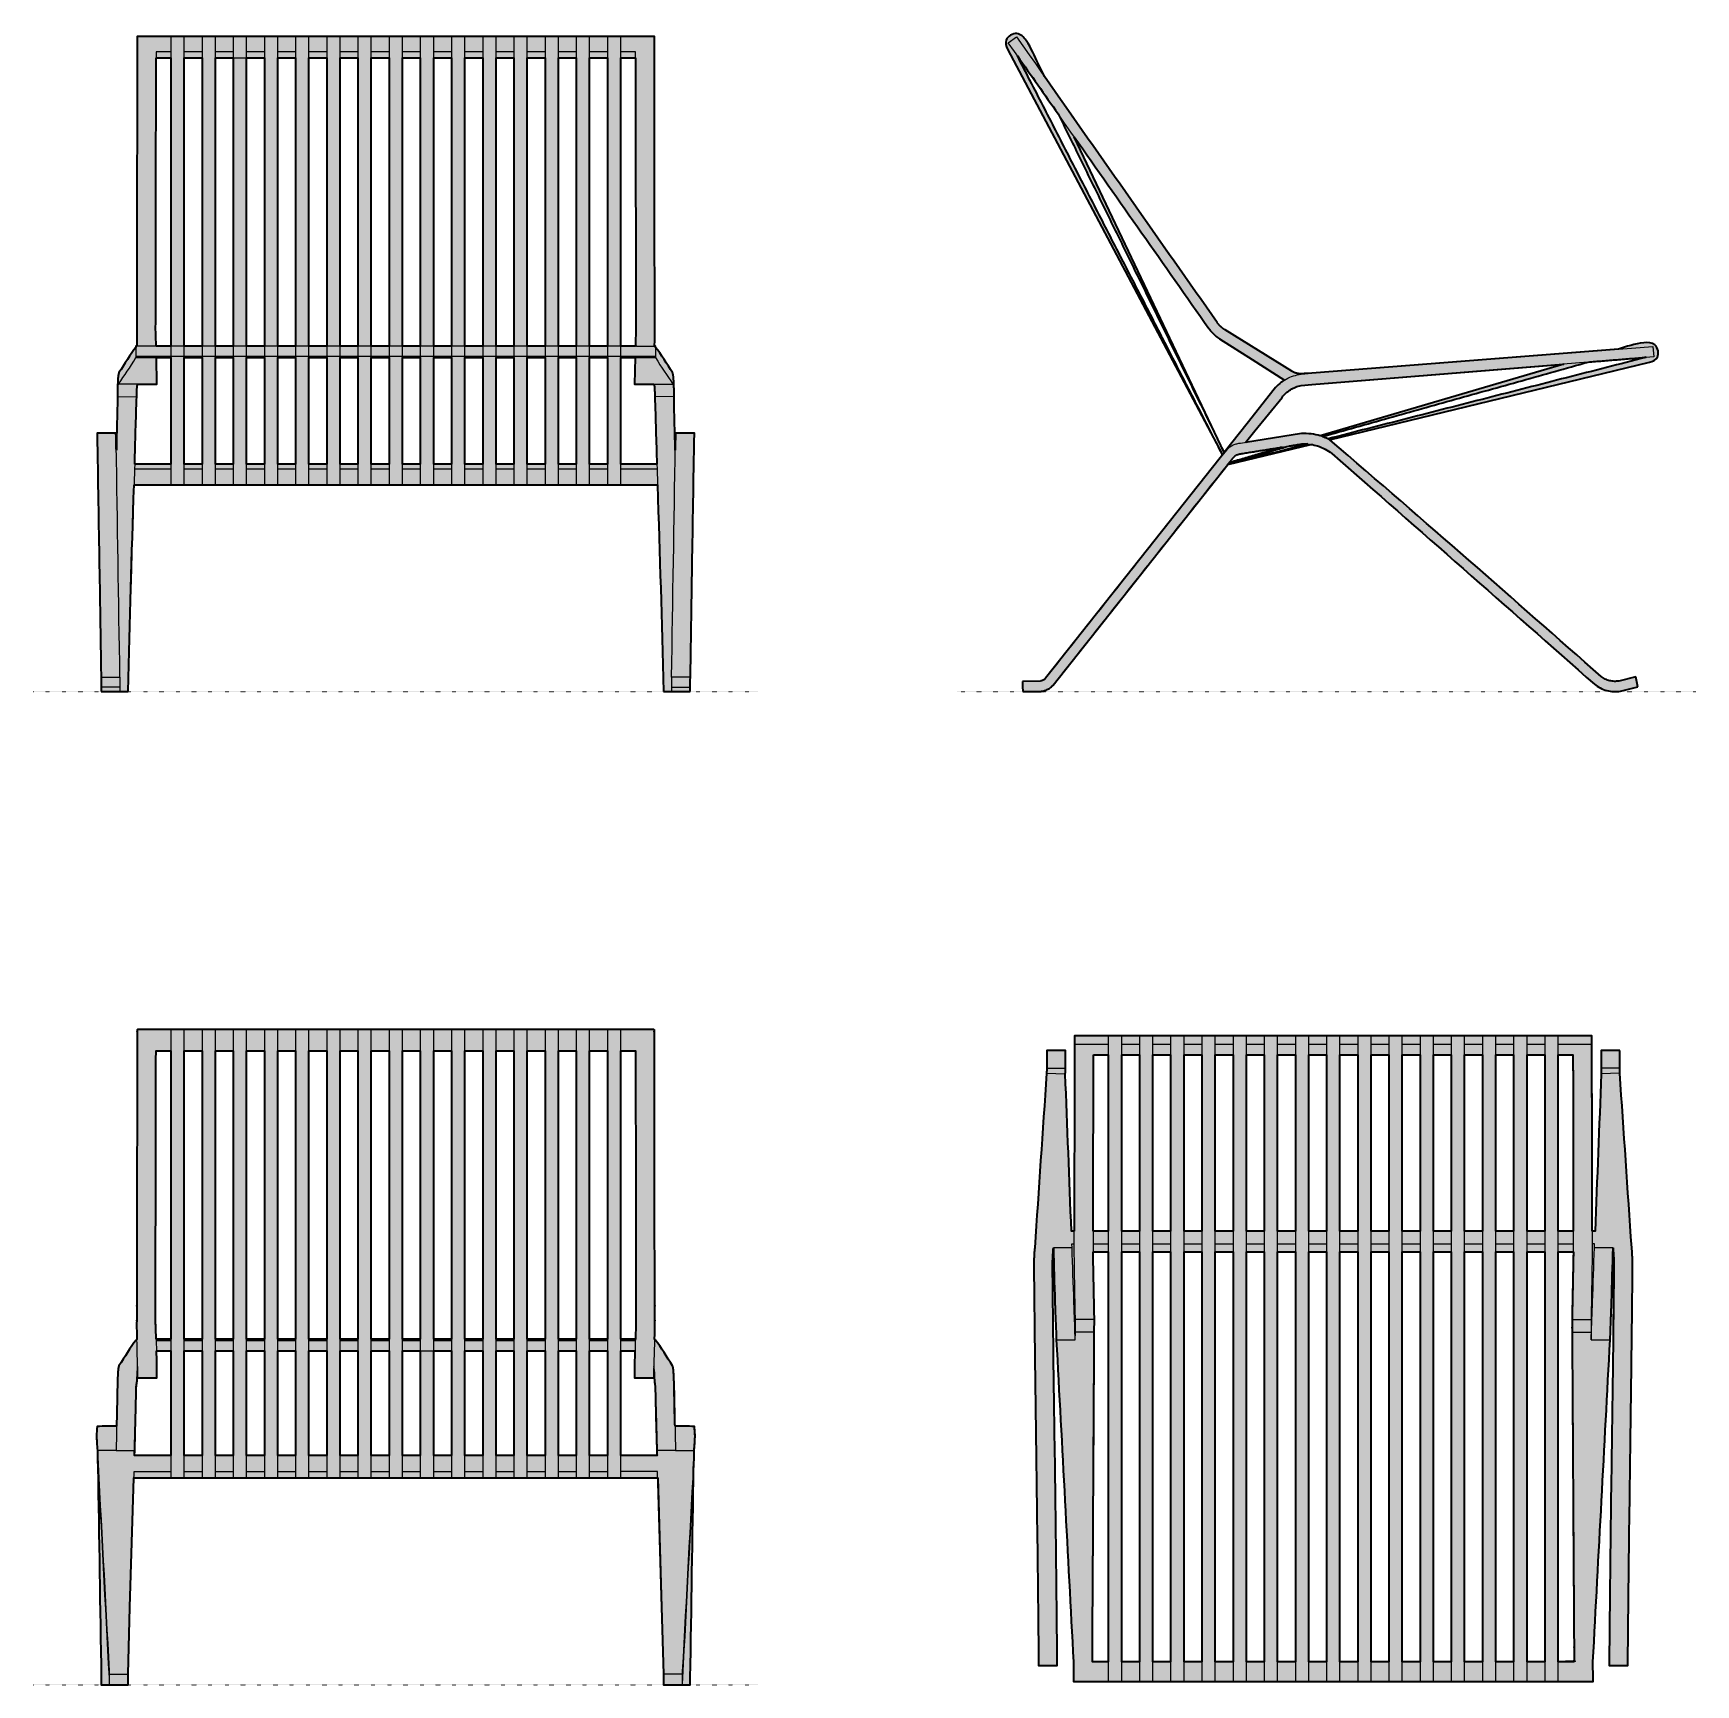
# Model space of a CAD drawing. Header units: millimetres. Extents: x 0 to 1866, y -1115 to 739.
import ezdxf

# ---------------------------------------------------------------- set-up
doc = ezdxf.new("R2010")
doc.units = ezdxf.units.MM
doc.linetypes.add('Dots', pattern=[1, 0, -1])
doc.layers.add('Blocks', color=7, linetype='Continuous')
doc.layers.add('Blocks$Fill', color=7, linetype='Continuous', true_color=0xffffff)
for name, color, linetype, lineweight, true_color in [('Blocks$Inner', 7, 'Continuous', 25, 0x007f00), ('Blocks$Outline', 7, 'Continuous', 35, 0xff3f3f), ('Groud', 7, 'Dots', 25, 0x243775)]:
    doc.layers.add(name, color=color, linetype=linetype, lineweight=lineweight, true_color=true_color)

# ---------------------------------------------------------------- blocks, each defined once
blk = doc.blocks.new('PK25 Lounge Chair Top')
at = {"layer": 'Blocks$Fill'}
h = blk.add_hatch(color=256, dxfattribs=at)
h.paths.add_polyline_path([(82.6, -374.5), (97.6, -374.5), (97.6, -374.5), (117.6, -374.5), (132.6, -374.5), (132.6, -374.5), (152.6, -374.5), (167.6, -374.5), (167.6, -374.5), (187.6, -374.5), (202.6, -374.5), (202.6, -374.5), (222.6, -374.5), (237.6, -374.5), (237.6, -374.5), (257.6, -374.5), (272.6, -374.5), (272.6, -374.5), (292.6, -374.5), (307.6, -374.5), (307.6, -374.5), (327.6, -374.5), (342.6, -374.5), (342.6, -374.5), (362.6, -374.5), (377.6, -374.5), (377.6, -374.5), (397.6, -374.5), (412.6, -374.5), (412.6, -374.5), (432.6, -374.5), (447.6, -374.5), (447.6, -374.5), (467.6, -374.5), (482.6, -374.5), (482.6, -374.5), (502.6, -374.5), (502.6, -374.5), (517.6, -374.5), (517.6, -374.5), (537.6, -374.5), (537.6, -374.5), (552.6, -374.5), (552.6, -374.5), (572.6, -374.5), (572.6, -374.5), (587.6, -374.5), (587.6, -374.5), (626.8, -374.5), (626.6, -352.6), (645.9, 9.1), (646.4, 21.3), (646.7, 29.8), (647.5, 51.4), (649.2, 112.3), (649.8, 104.6), (649.9, 101.4), (650.1, 93.6), (650.1, 89.4), (649.4, 20.9), (649.3, 9.8), (648.9, -20.5), (648.9, -20.8), (644.8, -354.5), (644.8, -356.7), (655.3, -356.7), (665.8, -356.7), (665.8, -355.6), (665.8, -354.5), (669.9, -20.7), (670.4, 20.7), (671.1, 89.2), (671.1, 93.6), (670.9, 101.7), (670.8, 105.1), (670.1, 112.3), (656.8, 308.2), (656.8, 309.4), (656.7, 312.5), (656.7, 313.9), (656.7, 333.9), (635.7, 333.9), (635.7, 313.9), (635.7, 310.4), (635.8, 308.8), (635.9, 307.4), (629, 130.9), (625.9, 130.9), (625.4, 350.4), (587.6, 350.4), (572.6, 350.4), (552.6, 350.4), (537.6, 350.4), (517.6, 350.4), (502.6, 350.4), (482.6, 350.4), (467.6, 350.4), (447.6, 350.4), (432.6, 350.4), (412.6, 350.4), (397.6, 350.4), (377.6, 350.4), (362.6, 350.4), (342.6, 350.4), (327.6, 350.4), (307.6, 350.4), (292.6, 350.4), (272.6, 350.4), (257.6, 350.4), (237.6, 350.4), (222.6, 350.4), (202.6, 350.4), (187.6, 350.4), (167.6, 350.4), (152.6, 350.4), (132.6, 350.4), (117.6, 350.4), (97.6, 350.4), (82.6, 350.4), (44.8, 350.4), (44.2, 130.9), (41.2, 130.9), (34.3, 307.4), (34.4, 308.8), (34.4, 312.2), (34.5, 313.9), (34.5, 333.9), (24, 333.9), (13.5, 333.9), (13.5, 313.9), (13.4, 310.9), (13.4, 309.4), (13.3, 308.2), (0, 112.3), (-0.6, 105.1), (-0.8, 101.7), (-0.9, 93.6), (-1, 89.2), (-0.2, 20.7), (-0.1, 9.6), (0.2, -20.7), (4.3, -354.5), (4.3, -355.6), (4.3, -356.7), (14.8, -356.7), (25.3, -356.7), (25.3, -354.5), (21.2, -20.8), (21.2, -20.5), (21.1, -11.5), (20.8, 20.9), (20, 89.4), (20.1, 93.6), (20.2, 101.4), (20.4, 104.6), (21, 112.3), (22.6, 51.4), (22.9, 45.3), (23.8, 21.3), (24.2, 9.1), (43.5, -352.6), (43.4, -374.5), (64.5, -374.5)], flags=0)
h.paths.add_polyline_path([(587.6, 130.9), (587.6, 328.8), (604.2, 328.8), (604.6, 130.9)], flags=0)
h.paths.add_polyline_path([(604.7, 107.8), (604.7, 106.7), (603.2, 31.9), (603.3, 9.1), (605.5, -352.6), (587.6, -352.6), (587.6, 107.8)], flags=0)
h.paths.add_polyline_path([(572.6, 107.8), (572.6, -352.6), (552.6, -352.6), (552.6, 107.8)], flags=0)
h.paths.add_polyline_path([(572.6, 130.9), (552.6, 130.9), (552.6, 328.8), (572.6, 328.8)], flags=0)
h.paths.add_polyline_path([(517.6, 130.9), (517.6, 328.8), (537.6, 328.8), (537.6, 130.9)], flags=0)
h.paths.add_polyline_path([(537.6, 107.8), (537.6, -352.6), (517.6, -352.6), (517.6, 107.8)], flags=0)
h.paths.add_polyline_path([(482.6, 107.8), (502.6, 107.8), (502.6, -352.6), (482.6, -352.6)], flags=0)
h.paths.add_polyline_path([(482.6, 130.9), (482.6, 328.8), (502.6, 328.8), (502.6, 130.9)], flags=0)
h.paths.add_polyline_path([(447.6, 130.9), (447.6, 328.8), (467.6, 328.8), (467.6, 130.9)], flags=0)
h.paths.add_polyline_path([(467.6, 107.8), (467.6, -352.6), (447.6, -352.6), (447.6, 107.8)], flags=0)
h.paths.add_polyline_path([(432.6, 107.8), (432.6, -352.6), (412.6, -352.6), (412.6, 107.8)], flags=0)
h.paths.add_polyline_path([(412.6, 130.9), (412.6, 328.8), (432.6, 328.8), (432.6, 130.9)], flags=0)
h.paths.add_polyline_path([(377.6, 130.9), (377.6, 328.8), (397.6, 328.8), (397.6, 130.9)], flags=0)
h.paths.add_polyline_path([(397.6, 107.8), (397.6, -352.6), (377.6, -352.6), (377.6, 107.8)], flags=0)
h.paths.add_polyline_path([(342.6, 107.8), (362.6, 107.8), (362.6, -352.6), (342.6, -352.6)], flags=0)
h.paths.add_polyline_path([(362.6, 130.9), (342.6, 130.9), (342.6, 328.8), (362.6, 328.8)], flags=0)
h.paths.add_polyline_path([(327.6, 130.9), (307.6, 130.9), (307.6, 328.8), (327.6, 328.8)], flags=0)
h.paths.add_polyline_path([(307.6, 107.8), (327.6, 107.8), (327.6, -352.6), (307.6, -352.6)], flags=0)
h.paths.add_polyline_path([(292.6, 107.8), (292.6, -352.6), (272.6, -352.6), (272.6, 107.8)], flags=0)
h.paths.add_polyline_path([(292.6, 130.9), (272.6, 130.9), (272.6, 328.8), (292.6, 328.8)], flags=0)
h.paths.add_polyline_path([(257.6, 130.9), (237.6, 130.9), (237.6, 328.8), (257.6, 328.8)], flags=0)
h.paths.add_polyline_path([(257.6, 107.8), (257.6, -352.6), (237.6, -352.6), (237.6, 107.8)], flags=0)
h.paths.add_polyline_path([(222.6, 107.8), (222.6, -352.6), (202.6, -352.6), (202.6, 107.8)], flags=0)
h.paths.add_polyline_path([(222.6, 130.9), (202.6, 130.9), (202.6, 328.8), (222.6, 328.8)], flags=0)
h.paths.add_polyline_path([(167.6, 130.9), (167.6, 328.8), (187.6, 328.8), (187.6, 130.9)], flags=0)
h.paths.add_polyline_path([(167.6, 107.8), (187.6, 107.8), (187.6, -352.6), (167.6, -352.6)], flags=0)
h.paths.add_polyline_path([(152.6, 107.8), (152.6, -352.6), (132.6, -352.6), (132.6, 107.8)], flags=0)
h.paths.add_polyline_path([(152.6, 130.9), (132.6, 130.9), (132.6, 328.8), (152.6, 328.8)], flags=0)
h.paths.add_polyline_path([(117.6, 130.9), (97.6, 130.9), (97.6, 328.8), (117.6, 328.8)], flags=0)
h.paths.add_polyline_path([(117.6, 107.8), (117.6, -352.6), (97.6, -352.6), (97.6, 107.8)], flags=0)
h.paths.add_polyline_path([(65.5, 130.9), (66, 328.8), (82.6, 328.8), (82.6, 130.9)], flags=0)
h.paths.add_polyline_path([(66.5, -47.1), (66.5, -47.1), (66.5, -47.1), (66.9, 9.1), (66.9, 17.7), (65.5, 106.7), (65.5, 107.8), (82.6, 107.8), (82.6, -352.6), (64.7, -352.6), (66.5, -47.2)], flags=0)
at = {"layer": 'Blocks$Inner'}
for p, q in [((44.7, 340.9), (82.6, 340.9)), ((44.8, 350.4), (625.4, 350.4)), ((97.6, 340.9), (117.6, 340.9)), ((132.6, 340.9), (152.6, 340.9)), ((167.6, 340.9), (187.6, 340.9)), ((202.6, 340.9), (222.6, 340.9)), ((237.6, 340.9), (257.6, 340.9)), ((272.6, 340.9), (292.6, 340.9)), ((307.6, 340.9), (327.6, 341)), ((342.6, 341), (362.6, 341)), ((377.6, 341), (397.6, 341)), ((412.6, 341), (432.6, 341)), ((447.6, 341), (467.6, 341)), ((482.6, 341), (502.6, 341)), ((517.6, 341), (537.6, 341)), ((552.6, 341), (572.6, 341)), ((587.6, 341), (625.4, 341)), ((82.6, 328.8), (66, 328.8)), ((117.6, 328.8), (97.6, 328.8)), ((152.6, 328.8), (132.6, 328.8)), ((187.6, 328.8), (167.6, 328.8)), ((222.6, 328.8), (202.6, 328.8)), ((257.6, 328.8), (237.6, 328.8)), ((292.6, 328.8), (272.6, 328.8)), ((327.6, 328.8), (307.6, 328.8)), ((362.6, 328.8), (342.6, 328.8)), ((397.6, 328.8), (377.6, 328.8)), ((432.6, 328.8), (412.6, 328.8)), ((467.6, 328.8), (447.6, 328.8)), ((502.6, 328.8), (482.6, 328.8)), ((537.6, 328.8), (517.6, 328.8)), ((572.6, 328.8), (552.6, 328.8)), ((13.3, 308.2), (34.3, 307.4)), ((635.7, 313.9), (635.7, 313.4)), ((656.8, 308.2), (635.9, 307.4)), ((44.2, 130.9), (41.2, 130.9)), ((82.6, 130.9), (65.5, 130.9)), ((117.6, 130.9), (97.6, 130.9)), ((152.6, 130.9), (132.6, 130.9)), ((187.6, 130.9), (167.6, 130.9)), ((222.6, 130.9), (202.6, 130.9)), ((257.6, 130.9), (237.6, 130.9)), ((292.6, 130.9), (272.6, 130.9)), ((327.6, 130.9), (307.6, 130.9)), ((362.6, 130.9), (342.6, 130.9)), ((397.6, 130.9), (377.6, 130.9)), ((432.6, 130.9), (412.6, 130.9)), ((467.6, 130.9), (447.6, 130.9)), ((502.6, 130.9), (482.6, 130.9)), ((537.6, 130.9), (517.6, 130.9)), ((572.6, 130.9), (552.6, 130.9)), ((604.6, 130.9), (587.6, 130.9)), ((625.9, 130.9), (629, 130.9)), ((65.5, 116.8), (82.6, 116.8)), ((97.6, 116.8), (117.6, 116.8)), ((132.6, 116.8), (152.6, 116.8)), ((167.6, 116.8), (187.6, 116.8)), ((202.6, 116.8), (222.6, 116.8)), ((237.6, 116.8), (257.6, 116.8)), ((272.6, 116.8), (292.6, 116.8)), ((307.6, 116.8), (327.6, 116.8)), ((342.6, 116.8), (362.6, 116.8)), ((377.6, 116.8), (397.6, 116.8)), ((412.6, 116.8), (432.6, 116.8)), ((447.6, 116.8), (467.6, 116.8)), ((482.6, 116.8), (502.6, 116.8)), ((517.6, 116.8), (537.6, 116.8)), ((552.6, 116.8), (572.6, 116.8)), ((587.6, 116.8), (604.7, 116.8)), ((65.5, 107.8), (82.6, 107.8)), ((97.6, 107.8), (117.6, 107.8)), ((132.6, 107.8), (152.6, 107.8)), ((167.6, 107.8), (187.6, 107.8)), ((202.6, 107.8), (222.6, 107.8)), ((237.6, 107.8), (257.6, 107.8)), ((272.6, 107.8), (292.6, 107.8)), ((307.6, 107.8), (327.6, 107.8)), ((342.6, 107.8), (362.6, 107.8)), ((377.6, 107.8), (397.6, 107.8)), ((412.6, 107.8), (432.6, 107.8)), ((447.6, 107.8), (467.6, 107.8)), ((482.6, 107.8), (502.6, 107.8)), ((517.6, 107.8), (537.6, 107.8)), ((552.6, 107.8), (572.6, 107.8)), ((587.6, 107.8), (604.7, 107.8)), ((20, 89.4), (20.4, 61.7)), ((20.8, 20.9), (20, 89.4)), ((649.4, 20.9), (650.1, 89.4)), ((650.1, 89.4), (649.8, 61.7)), ((23.8, 21.3), (24.2, 9.1)), ((45.5, 9.1), (45.1, 21.3)), ((67, 31.9), (45.6, 31.8)), ((603.2, 31.9), (624.5, 31.8)), ((624.6, 9.1), (625, 21.3)), ((645.9, 9.1), (646.4, 21.3)), ((66.9, 17.7), (45.6, 17.7)), ((603.3, 17.7), (624.6, 17.7)), ((21.2, -20.8), (21.2, -20.5)), ((648.9, -20.8), (648.9, -20.5))]:
    blk.add_line(p, q, dxfattribs=at)
for points in [[(82.6, -374.5), (97.6, -374.5), (97.6, 350.4), (82.6, 350.4)], [(117.6, -374.5), (132.6, -374.5), (132.6, 350.4), (117.6, 350.4)], [(152.6, -374.5), (167.6, -374.5), (167.6, 350.4), (152.6, 350.4)], [(187.6, -374.5), (202.6, -374.5), (202.6, 350.4), (187.6, 350.4)], [(222.6, -374.5), (237.6, -374.5), (237.6, 350.4), (222.6, 350.4)], [(257.6, -374.5), (272.6, -374.5), (272.6, 350.4), (257.6, 350.4)], [(292.6, -374.5), (307.6, -374.5), (307.6, 350.4), (292.6, 350.4)], [(327.6, -374.5), (342.6, -374.5), (342.6, 350.4), (327.6, 350.4)], [(362.6, -374.5), (377.6, -374.5), (377.6, 350.4), (362.6, 350.4)], [(397.6, -374.5), (412.6, -374.5), (412.6, 350.4), (397.6, 350.4)], [(432.6, -374.5), (447.6, -374.5), (447.6, 350.4), (432.6, 350.4)], [(467.6, -374.5), (482.6, -374.5), (482.6, 350.4), (467.6, 350.4)], [(502.6, -374.5), (517.6, -374.5), (517.6, 350.4), (502.6, 350.4)], [(537.6, -374.5), (552.6, -374.5), (552.6, 350.4), (537.6, 350.4)], [(572.6, -374.5), (587.6, -374.5), (587.6, 350.4), (572.6, 350.4)], [(656.7, 333.9), (656.7, 313.9), (646.2, 313.9), (635.7, 313.9), (635.7, 333.9), (646.2, 333.9)]]:
    blk.add_lwpolyline(points, close=True, dxfattribs=at)
for points in [[(34.5, 313.9), (34.5, 333.9), (24, 333.9), (13.5, 333.9), (13.5, 313.9), (24, 313.9), (34.5, 313.9), (34.5, 313.4)], [(604.2, 328.8), (587.6, 328.8)], [(20.4, 104.6), (21, 112.3)], [(41.9, 112.3), (31.4, 112.3), (21, 112.3)], [(41.9, 112.3), (41.7, 116.8), (44.3, 116.8)], [(628.2, 112.3), (628.4, 116.8), (625.9, 116.8)], [(649.2, 112.3), (638.7, 112.3), (628.2, 112.3)], [(649.8, 104.6), (649.2, 112.3)], [(67, 31.9), (66.9, 17.7), (66.9, 9.1)], [(603.3, 9.1), (603.3, 17.7), (603.2, 31.9)], [(24.2, 9.1), (45.5, 9.1), (45.6, 17.7)], [(624.6, 17.7), (624.6, 9.1), (645.9, 9.1)], [(4.3, -354.5), (4.3, -355.6), (4.3, -356.7), (14.8, -356.7), (25.3, -356.7), (25.3, -354.5)], [(43.5, -352.6), (43.4, -374.5), (64.5, -374.5), (609.9, -374.5), (626.8, -374.5), (626.6, -352.6)], [(665.8, -354.5), (665.8, -355.6), (665.8, -356.7), (655.3, -356.7), (644.8, -356.7), (644.8, -354.5)]]:
    blk.add_lwpolyline(points, dxfattribs=at)
for points, degree in [([(44.2, 124.8), (44.4, 199.1), (44.6, 273.4), (44.8, 350.4)], 3), ([(625.4, 350.4), (625.6, 273), (625.8, 198.9), (625.9, 124.8)], 3), ([(66, 328.8), (65.8, 265.8), (65.7, 190.7), (65.5, 115.7)], 3), ([(604.7, 115.7), (604.5, 190.7), (604.3, 265.8), (604.2, 328.8)], 3), ([(13.3, 308.2), (8.9, 242.9), (4.4, 177.6), (0, 112.3)], 3), ([(41.2, 130.9), (38.9, 189.8), (36.6, 248.6), (34.3, 307.4)], 3), ([(629, 130.9), (631.3, 189.8), (633.6, 248.6), (635.9, 307.4)], 3), ([(656.8, 308.2), (661.3, 242.9), (665.7, 177.6), (670.1, 112.3)], 3), ([(0, 112.3), (-0.6, 105.1)], 1), ([(21, 112.3), (21.5, 92), (22.1, 71.7), (22.6, 51.4)], 3), ([(44, 51.5), (43.3, 71.8), (42.6, 92), (41.9, 112.3)], 3), ([(45.6, 31.8), (44.6, 88.4), (44.4, 100.5), (44.2, 124.8)], 3), ([(625.9, 124.8), (625.7, 100.5), (625.5, 88.4), (624.5, 31.8)], 3), ([(626.2, 51.5), (626.9, 71.8), (627.6, 92), (628.2, 112.3)], 3), ([(647.5, 51.4), (648.1, 71.7), (648.6, 92), (649.2, 112.3)], 3), ([(670.1, 112.3), (670.8, 105.1)], 1), ([(65.5, 106.7), (66, 81.8), (66.5, 56.8), (67, 31.9)], 3), ([(603.2, 31.9), (603.7, 56.8), (604.2, 81.8), (604.7, 106.7)], 3), ([(-1, 89.2), (-0.2, 20.7)], 1), ([(671.1, 89.2), (670.4, 20.7)], 1), ([(66.2, 72.7), (66.3, 69.7), (66.4, 66.6), (66.4, 63.6)], 3), ([(603.9, 72.7), (603.8, 69.7), (603.8, 66.6), (603.7, 63.6)], 3), ([(24.2, 9.1), (30.7, -111.5), (37, -232.1), (43.5, -352.6)], 3), ([(66.9, 9.1), (66.1, -111.5), (65.4, -232), (64.7, -352.6)], 3), ([(605.5, -352.6), (604.8, -232), (604, -111.5), (603.3, 9.1)], 3), ([(626.6, -352.6), (633.1, -232.1), (639.5, -111.5), (645.9, 9.1)], 3), ([(0.2, -20.7), (1.6, -119.3), (3, -217.5), (4.3, -354.5)], 3), ([(25.3, -354.5), (24, -209.5), (22.6, -111.3), (21.2, -20.8)], 3), ([(644.8, -354.5), (646.2, -209.5), (647.6, -111.3), (648.9, -20.8)], 3), ([(669.9, -20.7), (668.5, -119.3), (667.2, -217.5), (665.8, -354.5)], 3), ([(64.7, -352.6), (65.6, -352.6), (66.6, -352.6), (82.6, -352.6)], 3), ([(97.6, -352.6), (101.9, -352.6), (108.4, -352.6), (117.6, -352.6)], 3), ([(132.6, -352.6), (138.5, -352.6), (145.1, -352.6), (152.6, -352.6)], 3), ([(167.6, -352.6), (173.8, -352.6), (180.4, -352.6), (187.6, -352.6)], 3), ([(202.6, -352.6), (208.9, -352.6), (215.6, -352.6), (222.6, -352.6)], 3), ([(237.6, -352.6), (244, -352.6), (250.6, -352.6), (257.6, -352.6)], 3), ([(272.6, -352.6), (279, -352.6), (285.7, -352.6), (292.6, -352.6)], 3), ([(307.6, -352.6), (314.1, -352.6), (320.7, -352.6), (327.6, -352.6)], 3), ([(342.6, -352.6), (349.1, -352.6), (355.7, -352.6), (362.6, -352.6)], 3), ([(377.6, -352.6), (384.1, -352.6), (390.8, -352.6), (397.6, -352.6)], 3), ([(412.6, -352.6), (419.1, -352.6), (425.8, -352.6), (432.6, -352.6)], 3), ([(447.6, -352.6), (454.1, -352.6), (460.8, -352.6), (467.6, -352.6)], 3), ([(482.6, -352.6), (489.1, -352.6), (495.8, -352.6), (502.6, -352.6)], 3), ([(517.6, -352.6), (524.1, -352.6), (530.8, -352.6), (537.6, -352.6)], 3), ([(552.6, -352.6), (559.2, -352.6), (565.8, -352.6), (572.6, -352.6)], 3), ([(587.6, -352.6), (593.5, -352.6), (599.5, -352.6), (605.5, -352.6)], 3)]:
    blk.add_open_spline(points, degree=degree, dxfattribs=at)
for points, knots in [([(13.5, 313.9), (13.5, 313.5), (13.5, 312.4), (13.4, 310.9), (13.4, 309.4), (13.3, 308.6), (13.3, 308.2)], [-10.905629, -10.905629, -10.905629, -10.905629, -8.454118, -5.619258, -2.784398, 0, 0, 0, 0]), ([(34.3, 307.4), (34.3, 307.8), (34.4, 308.8), (34.4, 310.4), (34.4, 312.1), (34.5, 313.3), (34.5, 313.9)], [288.813173, 288.813173, 288.813173, 288.813173, 291.597571, 294.432431, 297.267291, 299.718802, 299.718802, 299.718802, 299.718802]), ([(635.9, 307.4), (635.8, 307.8), (635.8, 308.8), (635.7, 310.4), (635.7, 312.1), (635.7, 313.3), (635.7, 313.9)], [288.813173, 288.813173, 288.813173, 288.813173, 291.597571, 294.432431, 297.267291, 299.718802, 299.718802, 299.718802, 299.718802]), ([(656.7, 313.9), (656.7, 313.5), (656.7, 312.4), (656.7, 310.9), (656.8, 309.4), (656.8, 308.6), (656.8, 308.2)], [-10.905629, -10.905629, -10.905629, -10.905629, -8.454118, -5.619258, -2.784398, 0, 0, 0, 0]), ([(-0.6, 105.1), (-0.7, 104.1), (-0.8, 101.8), (-0.9, 97.9), (-0.9, 93.6), (-1, 90.7), (-1, 89.2)], [323.21844, 323.21844, 323.21844, 323.21844, 326.595882, 330.033383, 333.470883, 336.848325, 336.848325, 336.848325, 336.848325]), ([(20, 89.4), (20, 90.8), (20, 93.6), (20.1, 97.7), (20.2, 101.4), (20.3, 103.6), (20.4, 104.6)], [1346.632609, 1346.632609, 1346.632609, 1346.632609, 1350.010051, 1353.447551, 1356.885052, 1360.262494, 1360.262494, 1360.262494, 1360.262494]), ([(650.1, 89.4), (650.1, 90.8), (650.1, 93.6), (650, 97.7), (649.9, 101.4), (649.8, 103.6), (649.8, 104.6)], [1346.632609, 1346.632609, 1346.632609, 1346.632609, 1350.010051, 1353.447551, 1356.885052, 1360.262494, 1360.262494, 1360.262494, 1360.262494]), ([(670.8, 105.1), (670.8, 104.1), (670.9, 101.8), (671, 97.9), (671.1, 93.6), (671.1, 90.7), (671.1, 89.2)], [323.21844, 323.21844, 323.21844, 323.21844, 326.595882, 330.033383, 333.470883, 336.848325, 336.848325, 336.848325, 336.848325]), ([(22.6, 51.4), (22.7, 49.5), (22.9, 45.4), (23.1, 38.1), (23.4, 29.9), (23.7, 24.2), (23.8, 21.3)], [98.257339, 98.257339, 98.257339, 98.257339, 105.820045, 113.519564, 121.219083, 128.781789, 128.781789, 128.781789, 128.781789]), ([(45.1, 21.3), (45, 24.2), (44.8, 29.9), (44.4, 38.1), (44.2, 45.5), (44, 49.7), (44, 51.5)], [0, 0, 0, 0, 7.562706, 15.262225, 22.961744, 30.52445, 30.52445, 30.52445, 30.52445]), ([(625, 21.3), (625.2, 24.2), (625.4, 29.9), (625.7, 38.1), (626, 45.5), (626.1, 49.7), (626.2, 51.5)], [0, 0, 0, 0, 7.562706, 15.262225, 22.961744, 30.52445, 30.52445, 30.52445, 30.52445]), ([(646.4, 21.3), (646.5, 24.2), (646.7, 29.9), (647, 38.1), (647.3, 45.4), (647.4, 49.5), (647.5, 51.4)], [1506.635387, 1506.635387, 1506.635387, 1506.635387, 1514.198092, 1521.897612, 1529.597131, 1537.159837, 1537.159837, 1537.159837, 1537.159837]), ([(-0.2, 20.7), (-0.2, 17), (-0.1, 9.5), (0, -1.5), (0.1, -11.8), (0.2, -17.9), (0.2, -20.7)], [405.315547, 405.315547, 405.315547, 405.315547, 415.353929, 425.571569, 435.789208, 445.657445, 445.657445, 445.657445, 445.657445]), ([(21.2, -20.5), (21.2, -17.7), (21.1, -11.6), (21, -1.3), (20.9, 9.7), (20.8, 17.2), (20.8, 20.9)], [1237.823489, 1237.823489, 1237.823489, 1237.823489, 1247.691726, 1257.909365, 1268.127005, 1278.165387, 1278.165387, 1278.165387, 1278.165387]), ([(648.9, -20.5), (649, -17.7), (649, -11.6), (649.2, -1.3), (649.3, 9.7), (649.3, 17.2), (649.4, 20.9)], [1237.823489, 1237.823489, 1237.823489, 1237.823489, 1247.691726, 1257.909365, 1268.127005, 1278.165387, 1278.165387, 1278.165387, 1278.165387]), ([(670.4, 20.7), (670.3, 17), (670.2, 9.5), (670.1, -1.5), (670, -11.8), (669.9, -17.9), (669.9, -20.7)], [405.315547, 405.315547, 405.315547, 405.315547, 415.353929, 425.571569, 435.789208, 445.657445, 445.657445, 445.657445, 445.657445])]:
    blk.add_open_spline(points, degree=3, knots=knots, dxfattribs=at)
for points, weights in [([(65.5, 115.7), (65.5, 112), (65.5, 106.7)], [0.859580134679, 0.845273901106, 0.864927682449]), ([(604.7, 106.7), (604.7, 112), (604.7, 115.7)], [0.864927682449, 0.845273901106, 0.859580134679])]:
    blk.add_rational_spline(points, weights, degree=2, dxfattribs=at)
for points, weights, knots in [([(45.6, 17.7), (45.6, 19.3), (45.6, 20.9), (45.6, 26.8), (45.6, 31.8)], [0.945619357283, 0.969668629315, 1, 0.897991165727, 0.867037593928], [29.9600425, 29.9600425, 29.9600425, 30.1227106, 30.1227106, 30.6697875, 30.6697875, 30.6697875]), ([(624.5, 31.8), (624.5, 26.8), (624.6, 20.9), (624.6, 19.3), (624.6, 17.7)], [0.867037593928, 0.897991165727, 1, 0.969668629315, 0.945619357283], [1473.7496551, 1473.7496551, 1473.7496551, 1474.296732, 1474.296732, 1474.4594002, 1474.4594002, 1474.4594002])]:
    blk.add_rational_spline(points, weights, degree=2, knots=knots, dxfattribs=at)
at = {"layer": 'Blocks$Outline'}
for points in [[(97.6, 350.4), (82.6, 350.4)], [(132.6, 350.4), (117.6, 350.4)], [(167.6, 350.4), (152.6, 350.4)], [(202.6, 350.4), (187.6, 350.4)], [(237.6, 350.4), (222.6, 350.4)], [(272.6, 350.4), (257.6, 350.4)], [(307.6, 350.4), (292.6, 350.4)], [(342.6, 350.4), (327.6, 350.4)], [(377.6, 350.4), (362.6, 350.4)], [(412.6, 350.4), (397.6, 350.4)], [(447.6, 350.4), (432.6, 350.4)], [(482.6, 350.4), (467.6, 350.4)], [(517.6, 350.4), (502.6, 350.4)], [(552.6, 350.4), (537.6, 350.4)], [(587.6, 350.4), (572.6, 350.4)], [(66, 328.8), (82.6, 328.8)], [(82.6, 328.8), (82.6, 130.9)], [(97.6, 130.9), (97.6, 328.8)], [(97.6, 328.8), (117.6, 328.8)], [(117.6, 328.8), (117.6, 130.9)], [(132.6, 130.9), (132.6, 328.8)], [(132.6, 328.8), (152.6, 328.8)], [(152.6, 328.8), (152.6, 130.9)], [(167.6, 130.9), (167.6, 328.8)], [(167.6, 328.8), (187.6, 328.8)], [(187.6, 328.8), (187.6, 130.9)], [(202.6, 130.9), (202.6, 328.8)], [(202.6, 328.8), (222.6, 328.8)], [(222.6, 328.8), (222.6, 130.9)], [(237.6, 130.9), (237.6, 328.8)], [(237.6, 328.8), (257.6, 328.8)], [(257.6, 328.8), (257.6, 130.9)], [(272.6, 130.9), (272.6, 328.8)], [(272.6, 328.8), (292.6, 328.8)], [(292.6, 328.8), (292.6, 130.9)], [(307.6, 130.9), (307.6, 328.8)], [(307.6, 328.8), (327.6, 328.8)], [(327.6, 328.8), (327.6, 130.9)], [(342.6, 130.9), (342.6, 328.8)], [(342.6, 328.8), (362.6, 328.8)], [(362.6, 328.8), (362.6, 130.9)], [(377.6, 130.9), (377.6, 328.8)], [(377.6, 328.8), (397.6, 328.8)], [(397.6, 328.8), (397.6, 130.9)], [(412.6, 130.9), (412.6, 328.8)], [(412.6, 328.8), (432.6, 328.8)], [(432.6, 328.8), (432.6, 130.9)], [(447.6, 130.9), (447.6, 328.8)], [(447.6, 328.8), (467.6, 328.8)], [(467.6, 328.8), (467.6, 130.9)], [(482.6, 130.9), (482.6, 328.8)], [(482.6, 328.8), (502.6, 328.8)], [(502.6, 328.8), (502.6, 130.9)], [(517.6, 130.9), (517.6, 328.8)], [(517.6, 328.8), (537.6, 328.8)], [(537.6, 328.8), (537.6, 130.9)], [(552.6, 130.9), (552.6, 328.8)], [(552.6, 328.8), (572.6, 328.8)], [(572.6, 328.8), (572.6, 130.9)], [(587.6, 130.9), (587.6, 328.8)], [(656.7, 333.9), (646.2, 333.9), (635.7, 333.9), (635.7, 313.9)], [(656.7, 313.9), (656.7, 333.9)], [(82.6, 130.9), (65.5, 130.9)], [(117.6, 130.9), (97.6, 130.9)], [(152.6, 130.9), (132.6, 130.9)], [(187.6, 130.9), (167.6, 130.9)], [(222.6, 130.9), (202.6, 130.9)], [(257.6, 130.9), (237.6, 130.9)], [(292.6, 130.9), (272.6, 130.9)], [(327.6, 130.9), (307.6, 130.9)], [(362.6, 130.9), (342.6, 130.9)], [(397.6, 130.9), (377.6, 130.9)], [(432.6, 130.9), (412.6, 130.9)], [(467.6, 130.9), (447.6, 130.9)], [(502.6, 130.9), (482.6, 130.9)], [(537.6, 130.9), (517.6, 130.9)], [(572.6, 130.9), (552.6, 130.9)], [(604.6, 130.9), (587.6, 130.9)], [(65.5, 107.8), (82.6, 107.8)], [(82.6, 107.8), (82.6, -352.6)], [(97.6, -352.6), (97.6, 107.8)], [(97.6, 107.8), (117.6, 107.8)], [(117.6, 107.8), (117.6, -352.6)], [(132.6, -352.6), (132.6, 107.8)], [(132.6, 107.8), (152.6, 107.8)], [(152.6, 107.8), (152.6, -352.6)], [(167.6, 107.8), (187.6, 107.8)], [(167.6, -352.6), (167.6, 107.8)], [(187.6, 107.8), (187.6, -352.6)], [(202.6, -352.6), (202.6, 107.8)], [(202.6, 107.8), (222.6, 107.8)], [(222.6, 107.8), (222.6, -352.6)], [(237.6, -352.6), (237.6, 107.8)], [(237.6, 107.8), (257.6, 107.8)], [(257.6, 107.8), (257.6, -352.6)], [(272.6, -352.6), (272.6, 107.8)], [(272.6, 107.8), (292.6, 107.8)], [(292.6, 107.8), (292.6, -352.6)], [(307.6, 107.8), (327.6, 107.8)], [(307.6, -352.6), (307.6, 107.8)], [(327.6, 107.8), (327.6, -352.6)], [(342.6, 107.8), (362.6, 107.8)], [(342.6, -352.6), (342.6, 107.8)], [(362.6, 107.8), (362.6, -352.6)], [(377.6, -352.6), (377.6, 107.8)], [(377.6, 107.8), (397.6, 107.8)], [(397.6, 107.8), (397.6, -352.6)], [(412.6, -352.6), (412.6, 107.8)], [(412.6, 107.8), (432.6, 107.8)], [(432.6, 107.8), (432.6, -352.6)], [(447.6, -352.6), (447.6, 107.8)], [(447.6, 107.8), (467.6, 107.8)], [(467.6, 107.8), (467.6, -352.6)], [(482.6, 107.8), (502.6, 107.8)], [(482.6, -352.6), (482.6, 107.8)], [(502.6, 107.8), (502.6, -352.6)], [(517.6, -352.6), (517.6, 107.8)], [(517.6, 107.8), (537.6, 107.8)], [(537.6, 107.8), (537.6, -352.6)], [(552.6, -352.6), (552.6, 107.8)], [(552.6, 107.8), (572.6, 107.8)], [(572.6, 107.8), (572.6, -352.6)], [(587.6, -352.6), (587.6, 107.8)], [(587.6, 107.8), (604.7, 107.8)], [(66.5, -47.2), (66.5, -47.1)], [(82.6, -374.5), (97.6, -374.5), (97.6, -374.5)], [(117.6, -374.5), (132.6, -374.5), (132.6, -374.5)], [(152.6, -374.5), (167.6, -374.5), (167.6, -374.5)], [(187.6, -374.5), (202.6, -374.5), (202.6, -374.5)], [(222.6, -374.5), (237.6, -374.5), (237.6, -374.5)], [(257.6, -374.5), (272.6, -374.5), (272.6, -374.5)], [(292.6, -374.5), (307.6, -374.5), (307.6, -374.5)], [(327.6, -374.5), (342.6, -374.5), (342.6, -374.5)], [(362.6, -374.5), (377.6, -374.5), (377.6, -374.5)], [(397.6, -374.5), (412.6, -374.5), (412.6, -374.5)], [(432.6, -374.5), (447.6, -374.5), (447.6, -374.5)], [(467.6, -374.5), (482.6, -374.5), (482.6, -374.5)], [(502.6, -374.5), (502.6, -374.5)], [(502.6, -374.5), (517.6, -374.5), (517.6, -374.5)], [(537.6, -374.5), (537.6, -374.5)], [(537.6, -374.5), (552.6, -374.5), (552.6, -374.5)], [(572.6, -374.5), (572.6, -374.5)], [(572.6, -374.5), (587.6, -374.5), (587.6, -374.5)]]:
    blk.add_lwpolyline(points, dxfattribs=at)
for points, knots in [([(82.6, 350.4), (70, 350.4), (57.4, 350.4), (44.8, 350.4), (44.6, 275.5), (44.4, 203.2), (44.2, 130.9)], [-500.192569, -500.192569, -500.192569, -500.192569, -462.369911, -462.369911, -462.369911, -85.245879, -85.245879, -85.245879, -85.245879]), ([(625.9, 130.9), (625.8, 200), (625.6, 272.1), (625.4, 347.2), (625.4, 350.4), (612.8, 350.4), (600.2, 350.4), (587.6, 350.4)], [-1419.173584, -1419.173584, -1419.173584, -1419.173584, -1058.728219, -1043.015227, -1043.015227, -1043.015227, -1005.192569, -1005.192569, -1005.192569, -1005.192569]), ([(44.2, 130.9), (43.2, 130.9), (42.2, 130.9), (41.2, 130.9), (38.9, 189.8), (36.6, 248.6), (34.3, 307.4), (34.3, 307.8), (34.4, 308.8), (34.4, 310.4), (34.4, 312.1), (34.5, 313.3), (34.5, 313.9), (34.5, 320.6), (34.5, 327.3), (34.5, 333.9), (31, 333.9), (27.5, 333.9), (24, 333.9), (20.5, 333.9), (17, 333.9), (13.5, 333.9), (13.5, 327.3), (13.5, 320.6), (13.5, 313.9)], [0, 0, 0, 0, 3.037311, 3.037311, 3.037311, 288.813173, 288.813173, 288.813173, 291.597571, 294.432431, 297.267291, 299.718802, 299.718802, 299.718802, 319.74069, 319.74069, 319.74069, 320.74069, 320.74069, 320.74069, 321.74069, 321.74069, 321.74069, 341.741302, 341.741302, 341.741302, 341.741302]), ([(587.6, 328.8), (593.1, 328.8), (598.6, 328.8), (604.2, 328.8), (604.3, 270.1), (604.5, 200.9), (604.6, 130.9)], [-627.301266, -627.301266, -627.301266, -627.301266, -610.719886, -610.719886, -610.719886, -245.338906, -245.338906, -245.338906, -245.338906]), ([(13.5, 313.9), (13.5, 313.5), (13.5, 312.4), (13.4, 310.9), (13.4, 309.4), (13.3, 308.6), (13.3, 308.2), (8.9, 242.9), (4.4, 177.6), (0, 112.3), (-0.2, 109.9), (-0.4, 107.5), (-0.6, 105.1), (-0.7, 104.1), (-0.8, 101.8), (-0.9, 97.9), (-0.9, 93.6), (-1, 90.7), (-1, 89.2), (-0.7, 66.4), (-0.5, 43.5), (-0.2, 20.7), (-0.2, 17), (-0.1, 9.5), (0, -1.5), (0.1, -11.8), (0.2, -17.9), (0.2, -20.7)], [-10.905629, -10.905629, -10.905629, -10.905629, -8.454118, -5.619258, -2.784398, 0, 0, 0, 316.013701, 316.013701, 316.013701, 323.21844, 323.21844, 323.21844, 326.595882, 330.033383, 333.470883, 336.848325, 336.848325, 336.848325, 405.315547, 405.315547, 405.315547, 415.353929, 425.571569, 435.789208, 445.657445, 445.657445, 445.657445, 445.657445]), ([(635.7, 313.9), (635.7, 313.3), (635.7, 312.1), (635.7, 310.4), (635.8, 308.8), (635.8, 307.8), (635.9, 307.4), (633.6, 248.6), (631.3, 189.8), (629, 130.9), (628, 130.9), (626.9, 130.9), (625.9, 130.9)], [-299.718802, -299.718802, -299.718802, -299.718802, -297.267292, -294.432432, -291.597573, -288.813174, -288.813174, -288.813174, -3.037311, -3.037311, -3.037311, 0, 0, 0, 0]), ([(669.9, -20.7), (669.9, -17.9), (670, -11.8), (670.1, -1.5), (670.2, 9.5), (670.3, 17), (670.4, 20.7), (670.6, 43.5), (670.9, 66.4), (671.1, 89.2), (671.1, 90.7), (671.1, 93.6), (671, 97.9), (670.9, 101.8), (670.8, 104.1), (670.8, 105.1), (670.6, 107.5), (670.4, 109.9), (670.1, 112.3), (665.7, 177.6), (661.3, 242.9), (656.8, 308.2), (656.8, 308.6), (656.8, 309.4), (656.7, 310.9), (656.7, 312.4), (656.7, 313.5), (656.7, 313.9)], [-445.657445, -445.657445, -445.657445, -445.657445, -435.789208, -425.571569, -415.353929, -405.315547, -405.315547, -405.315547, -336.848325, -336.848325, -336.848325, -333.470883, -330.033383, -326.595882, -323.21844, -323.21844, -323.21844, -316.013701, -316.013701, -316.013701, 0, 0, 0, 2.784398, 5.619258, 8.454118, 10.905629, 10.905629, 10.905629, 10.905629]), ([(21.2, -20.8), (21.2, -20.7), (21.2, -20.6), (21.2, -20.5), (21.2, -17.7), (21.1, -11.6), (21, -1.3), (20.9, 9.7), (20.8, 17.2), (20.8, 20.9), (20.5, 43.7), (20.3, 66.6), (20, 89.4), (20, 90.8), (20, 93.6), (20.1, 97.7), (20.2, 101.4), (20.3, 103.6), (20.4, 104.6), (20.6, 107.1), (20.8, 109.7), (21, 112.3)], [-0.286635, -0.286635, -0.286635, -0.286635, 0, 0, 0, 9.868237, 20.085877, 30.303516, 40.341898, 40.341898, 40.341898, 108.80912, 108.80912, 108.80912, 112.186563, 115.624063, 119.061563, 122.439006, 122.439006, 122.439006, 130.156667, 130.156667, 130.156667, 130.156667]), ([(21, 112.3), (21.5, 92), (22.1, 71.7), (22.6, 51.4), (22.7, 49.5), (22.9, 45.4), (23.1, 38.1), (23.4, 29.9), (23.7, 24.2), (23.8, 21.3), (23.9, 17.2), (24.1, 13.1), (24.2, 9.1), (30.7, -111.5), (37, -232.1), (43.5, -352.6), (43.5, -359.9), (43.4, -367.2), (43.4, -374.5), (50.4, -374.5), (57.5, -374.5), (64.5, -374.5), (70.5, -374.5), (76.6, -374.5), (82.6, -374.5)], [0, 0, 0, 0, 98.257339, 98.257339, 98.257339, 105.820045, 113.519564, 121.219083, 128.781789, 128.781789, 128.781789, 141.031573, 141.031573, 141.031573, 504.113399, 504.113399, 504.113399, 526.026855, 526.026855, 526.026855, 547.128705, 547.128705, 547.128705, 565.210853, 565.210853, 565.210853, 565.210853]), ([(587.6, -374.5), (595, -374.5), (602.4, -374.5), (609.9, -374.5), (615.5, -374.5), (621.1, -374.5), (626.8, -374.5), (626.7, -367.2), (626.7, -359.9), (626.6, -352.6), (633.1, -232.1), (639.5, -111.5), (645.9, 9.1), (646.1, 13.1), (646.2, 17.2), (646.4, 21.3), (646.5, 24.2), (646.7, 29.9), (647, 38.1), (647.3, 45.4), (647.4, 49.5), (647.5, 51.4), (648.1, 71.7), (648.6, 92), (649.2, 112.3)], [1070.210853, 1070.210853, 1070.210853, 1070.210853, 1092.515872, 1092.515872, 1092.515872, 1109.390321, 1109.390321, 1109.390321, 1131.303777, 1131.303777, 1131.303777, 1494.385603, 1494.385603, 1494.385603, 1506.635387, 1506.635387, 1506.635387, 1514.198092, 1521.897612, 1529.597131, 1537.159837, 1537.159837, 1537.159837, 1635.417176, 1635.417176, 1635.417176, 1635.417176]), ([(649.2, 112.3), (649.4, 109.7), (649.6, 107.1), (649.8, 104.6), (649.8, 103.6), (649.9, 101.4), (650, 97.7), (650.1, 93.6), (650.1, 90.8), (650.1, 89.4), (649.9, 66.6), (649.6, 43.7), (649.4, 20.9), (649.3, 17.2), (649.3, 9.7), (649.2, -1.3), (649, -11.6), (649, -17.7), (648.9, -20.5), (648.9, -20.6), (648.9, -20.7), (648.9, -20.8)], [-130.156667, -130.156667, -130.156667, -130.156667, -122.439006, -122.439006, -122.439006, -119.061563, -115.624063, -112.186563, -108.80912, -108.80912, -108.80912, -40.341898, -40.341898, -40.341898, -30.303516, -20.085877, -9.868237, 0, 0, 0, 0.286635, 0.286635, 0.286635, 0.286635]), ([(0.2, -20.7), (1.6, -119.3), (3, -217.5), (4.3, -354.5), (4.3, -354.8), (4.3, -355.2), (4.3, -355.6), (4.3, -355.9), (4.3, -356.3), (4.3, -356.7), (7.8, -356.7), (11.3, -356.7), (14.8, -356.7), (18.3, -356.7), (21.8, -356.7), (25.3, -356.7), (25.3, -355.9), (25.3, -355.2), (25.3, -354.5), (24, -209.5), (22.6, -111.3), (21.2, -20.8)], [-399.10977, -399.10977, -399.10977, -399.10977, -6.20707, -6.20707, -6.20707, -5.20707, -5.20707, -5.20707, -4.20707, -4.20707, -4.20707, -3.20707, -3.20707, -3.20707, -2.20707, -2.20707, -2.20707, 0, 0, 0, 392.769638, 392.769638, 392.769638, 392.769638]), ([(648.9, -20.8), (647.6, -111.3), (646.2, -209.5), (644.8, -354.5), (644.8, -355.2), (644.8, -355.9), (644.8, -356.7), (648.3, -356.7), (651.8, -356.7), (655.3, -356.7), (658.8, -356.7), (662.3, -356.7), (665.8, -356.7), (665.8, -356.3), (665.8, -355.9), (665.8, -355.6), (665.8, -355.2), (665.8, -354.8), (665.8, -354.5), (667.2, -217.5), (668.5, -119.3), (669.9, -20.7)], [-392.769638, -392.769638, -392.769638, -392.769638, 0, 0, 0, 2.20707, 2.20707, 2.20707, 3.20707, 3.20707, 3.20707, 4.20707, 4.20707, 4.20707, 5.20707, 5.20707, 5.20707, 6.20707, 6.20707, 6.20707, 399.10977, 399.10977, 399.10977, 399.10977]), ([(82.6, -352.6), (66.6, -352.6), (65.6, -352.6), (64.7, -352.6), (65.3, -250.8), (65.9, -149), (66.5, -47.2)], [-477.033467, -477.033467, -477.033467, -477.033467, -474.178758, -474.178758, -474.178758, -167.550838, -167.550838, -167.550838, -167.550838])]:
    blk.add_open_spline(points, degree=3, knots=knots, dxfattribs=at)
for points in [[(117.6, 350.4), (110.9, 350.4), (104.2, 350.4), (97.6, 350.4)], [(152.6, 350.4), (145.9, 350.4), (139.2, 350.4), (132.6, 350.4)], [(187.6, 350.4), (180.9, 350.4), (174.2, 350.4), (167.6, 350.4)], [(222.6, 350.4), (215.9, 350.4), (209.2, 350.4), (202.6, 350.4)], [(257.6, 350.4), (250.9, 350.4), (244.2, 350.4), (237.6, 350.4)], [(292.6, 350.4), (285.9, 350.4), (279.2, 350.4), (272.6, 350.4)], [(327.6, 350.4), (320.9, 350.4), (314.2, 350.4), (307.6, 350.4)], [(362.6, 350.4), (355.9, 350.4), (349.2, 350.4), (342.6, 350.4)], [(397.6, 350.4), (390.9, 350.4), (384.2, 350.4), (377.6, 350.4)], [(432.6, 350.4), (425.9, 350.4), (419.2, 350.4), (412.6, 350.4)], [(467.6, 350.4), (460.9, 350.4), (454.2, 350.4), (447.6, 350.4)], [(502.6, 350.4), (495.9, 350.4), (489.2, 350.4), (482.6, 350.4)], [(537.6, 350.4), (530.9, 350.4), (524.2, 350.4), (517.6, 350.4)], [(572.6, 350.4), (565.9, 350.4), (559.2, 350.4), (552.6, 350.4)], [(65.5, 130.9), (65.7, 200.9), (65.9, 270.1), (66, 328.8)], [(117.6, -352.6), (108.4, -352.6), (101.9, -352.6), (97.6, -352.6)], [(152.6, -352.6), (145.1, -352.6), (138.5, -352.6), (132.6, -352.6)], [(187.6, -352.6), (180.4, -352.6), (173.8, -352.6), (167.6, -352.6)], [(222.6, -352.6), (215.6, -352.6), (208.9, -352.6), (202.6, -352.6)], [(257.6, -352.6), (250.6, -352.6), (244, -352.6), (237.6, -352.6)], [(292.6, -352.6), (285.7, -352.6), (279, -352.6), (272.6, -352.6)], [(327.6, -352.6), (320.7, -352.6), (314.1, -352.6), (307.6, -352.6)], [(362.6, -352.6), (355.7, -352.6), (349.1, -352.6), (342.6, -352.6)], [(397.6, -352.6), (390.8, -352.6), (384.1, -352.6), (377.6, -352.6)], [(432.6, -352.6), (425.8, -352.6), (419.1, -352.6), (412.6, -352.6)], [(467.6, -352.6), (460.8, -352.6), (454.1, -352.6), (447.6, -352.6)], [(502.6, -352.6), (495.8, -352.6), (489.1, -352.6), (482.6, -352.6)], [(537.6, -352.6), (530.8, -352.6), (524.1, -352.6), (517.6, -352.6)], [(572.6, -352.6), (565.8, -352.6), (559.2, -352.6), (552.6, -352.6)], [(97.6, -374.5), (104.2, -374.5), (110.9, -374.5), (117.6, -374.5)], [(132.6, -374.5), (139.2, -374.5), (145.9, -374.5), (152.6, -374.5)], [(167.6, -374.5), (174.2, -374.5), (180.9, -374.5), (187.6, -374.5)], [(202.6, -374.5), (209.2, -374.5), (215.9, -374.5), (222.6, -374.5)], [(237.6, -374.5), (244.2, -374.5), (250.9, -374.5), (257.6, -374.5)], [(272.6, -374.5), (279.2, -374.5), (285.9, -374.5), (292.6, -374.5)], [(307.6, -374.5), (314.2, -374.5), (320.9, -374.5), (327.6, -374.5)], [(342.6, -374.5), (349.2, -374.5), (355.9, -374.5), (362.6, -374.5)], [(377.6, -374.5), (384.2, -374.5), (390.9, -374.5), (397.6, -374.5)], [(412.6, -374.5), (419.2, -374.5), (425.9, -374.5), (432.6, -374.5)], [(447.6, -374.5), (454.2, -374.5), (460.9, -374.5), (467.6, -374.5)], [(482.6, -374.5), (489.2, -374.5), (495.9, -374.5), (502.6, -374.5)], [(517.6, -374.5), (524.2, -374.5), (530.9, -374.5), (537.6, -374.5)], [(552.6, -374.5), (559.2, -374.5), (565.9, -374.5), (572.6, -374.5)]]:
    blk.add_open_spline(points, degree=3, dxfattribs=at)
for points, weights, knots in [([(66.5, -47.1), (66.5, -47.1), (66.6, -28.4), (66.7, -9.7), (66.9, 9.1), (66.9, 11.9), (66.9, 14.8), (66.9, 17.7), (66.9, 22.4), (66.9, 27.2), (67, 31.9), (66.5, 56.8), (66, 81.8), (65.5, 106.7), (65.5, 107.1), (65.5, 107.5), (65.5, 107.8)], [1.00622111605, 1.00622111605, 1.00622111605, 1.00622111605, 1.00622111605, 1.00622111605, 1.00622111605, 1.00622111605, 1.00622111605, 1.00622111605, 1.00622111605, 1.00622111605, 1.00622111605, 1.00622111605, 1.00457154522, 1.0030762031, 1.00173508967], [-167.509228, -167.509228, -167.509228, -167.509228, -167.509228, -111.096932, -111.096932, -111.096932, -102.461227, -102.461227, -102.461227, -88.265051, -88.265051, -88.265051, -0.378211, -0.378211, -0.378211, -0.337281, -0.337281, -0.337281, -0.337281]), ([(604.7, 107.8), (604.7, 107.5), (604.7, 107.1), (604.7, 106.7), (604.2, 81.8), (603.7, 56.8), (603.2, 31.9), (603.2, 27.2), (603.2, 22.4), (603.3, 17.7), (603.3, 14.8), (603.3, 11.9), (603.3, 9.1), (604, -111.5), (604.8, -232), (605.5, -352.6), (599.5, -352.6), (593.5, -352.6), (587.6, -352.6)], [0.995538599793, 0.996872219537, 0.998359352939, 1, 1, 1, 1, 1, 1, 1, 1, 1, 1, 1, 1, 1, 1, 1, 1], [-218.427967, -218.427967, -218.427967, -218.427967, -218.387005, -218.387005, -218.387005, -130.500165, -130.500165, -130.500165, -116.303989, -116.303989, -116.303989, -107.668284, -107.668284, -107.668284, 255.413542, 255.413542, 255.413542, 255.586435, 255.586435, 255.586435, 255.586435])]:
    blk.add_rational_spline(points, weights, degree=3, knots=knots, dxfattribs=at)
blk = doc.blocks.new('PK25 Lounge Chair SIde')
at = {"layer": 'Blocks$Fill'}
h = blk.add_hatch(color=256, dxfattribs=at)
h.paths.add_polyline_path([(742.1, 384.5), (398, 357.6), (389.4, 357), (388.9, 356.9), (388.4, 356.9), (387.9, 356.8), (387.4, 356.8), (387, 356.8), (386.5, 356.7), (386, 356.7), (385.5, 356.8), (385, 356.8), (384.6, 356.8), (384.1, 356.8), (383.6, 356.9), (383.2, 357), (382.7, 357), (382.2, 357.1), (381.8, 357.2), (381.3, 357.3), (380.9, 357.4), (380.5, 357.5), (380, 357.6), (379.6, 357.8), (379.2, 357.9), (378.7, 358.1), (378.3, 358.2), (377.9, 358.4), (377.5, 358.6), (377.1, 358.7), (376.7, 358.9), (376.4, 359.1), (376, 359.3), (375.6, 359.5), (375.3, 359.7), (337.9, 382.8), (300.5, 406), (299.9, 406.4), (299.3, 406.8), (298.6, 407.2), (298, 407.7), (297.4, 408.2), (296.8, 408.6), (296.2, 409.2), (295.7, 409.7), (295.1, 410.2), (294.6, 410.7), (294.1, 411.3), (293.5, 411.9), (293.1, 412.5), (292.6, 413), (292.1, 413.7), (291.7, 414.3), (97.7, 690.5), (90.6, 705), (83, 721.3), (82.1, 722.9), (81.2, 724.6), (80.3, 726.2), (79.3, 727.8), (78.3, 729.4), (77.2, 730.9), (76.6, 731.6), (76.1, 732.3), (75.6, 733), (75, 733.7), (74.4, 734.3), (74.1, 734.6), (73.8, 735), (73.5, 735.3), (73.2, 735.5), (72.9, 735.8), (72.6, 736.1), (72.3, 736.4), (71.9, 736.6), (71.6, 736.9), (71.3, 737.1), (70.9, 737.3), (70.6, 737.5), (70.4, 737.6), (70.2, 737.7), (70, 737.8), (69.9, 737.9), (69.7, 738), (69.5, 738), (69.3, 738.1), (69.1, 738.2), (68.9, 738.3), (68.8, 738.3), (68.6, 738.4), (68.4, 738.4), (68.2, 738.5), (68, 738.5), (67.8, 738.6), (67.6, 738.6), (67.4, 738.7), (67.2, 738.7), (67, 738.7), (66.8, 738.7), (66.6, 738.7), (66.4, 738.8), (66.2, 738.8), (65.9, 738.8), (65.7, 738.8), (65.5, 738.7), (65.3, 738.7), (65, 738.7), (64.8, 738.7), (64.6, 738.7), (64.3, 738.6), (64.1, 738.6), (63.9, 738.5), (63.7, 738.5), (63.4, 738.4), (63.2, 738.4), (63, 738.3), (62.7, 738.2), (62.5, 738.2), (62.3, 738.1), (62.1, 738), (61.8, 737.9), (61.4, 737.7), (60.9, 737.5), (60.5, 737.3), (60.1, 737.1), (59.6, 736.9), (59.2, 736.6), (58.8, 736.3), (58.4, 736.1), (58.2, 735.9), (58.1, 735.8), (57.9, 735.6), (57.7, 735.5), (57.5, 735.3), (57.3, 735.2), (57.2, 735), (57, 734.8), (56.8, 734.7), (56.7, 734.5), (56.5, 734.3), (56.4, 734.1), (56.2, 734), (56.1, 733.8), (55.9, 733.6), (55.8, 733.4), (55.7, 733.2), (55.6, 733.1), (55.4, 732.9), (55.3, 732.7), (55.2, 732.5), (55.1, 732.3), (55, 732.1), (54.9, 731.9), (54.8, 731.7), (54.8, 731.5), (54.7, 731.4), (54.7, 731.2), (54.6, 731.1), (54.6, 730.9), (54.5, 730.8), (54.5, 730.6), (54.5, 730.5), (54.4, 730.3), (54.4, 730.1), (54.4, 730), (54.4, 729.8), (54.3, 729.7), (54.3, 729.5), (54.3, 729.3), (54.3, 729.2), (54.3, 729), (54.3, 728.7), (54.3, 728.4), (54.3, 728.1), (54.3, 727.7), (54.4, 727.4), (54.4, 727.1), (54.5, 726.8), (54.5, 726.4), (54.6, 726.1), (54.7, 725.8), (54.8, 725.4), (54.9, 725.1), (55, 724.8), (55.1, 724.5), (55.3, 723.8), (55.6, 723.1), (55.8, 722.5), (56.1, 721.8), (56.4, 721.2), (297.5, 265.9), (294.8, 262.5), (98.8, 14.9), (98.7, 14.8), (98.6, 14.6), (98.4, 14.4), (98.3, 14.3), (98.1, 14.1), (97.9, 14), (97.8, 13.9), (97.6, 13.7), (97.4, 13.6), (97.3, 13.5), (97.1, 13.3), (96.9, 13.2), (96.7, 13.1), (96.5, 13), (96.3, 12.9), (96.2, 12.8), (96, 12.7), (95.8, 12.6), (95.6, 12.5), (95.4, 12.4), (95.2, 12.3), (95, 12.3), (94.8, 12.2), (94.5, 12.1), (94.4, 12.1), (94.2, 12), (94, 12), (93.8, 11.9), (93.6, 11.9), (93.5, 11.9), (93.3, 11.8), (93.1, 11.8), (73.1, 11.5), (73.2, 5.8), (73.3, 0), (93.6, 0.3), (93.9, 0.3), (94.1, 0.4), (94.6, 0.4), (95.1, 0.5), (95.6, 0.6), (96, 0.6), (96.5, 0.8), (97, 0.9), (97.4, 1), (97.9, 1.1), (98.4, 1.3), (98.8, 1.4), (99.3, 1.6), (99.8, 1.8), (100.2, 2), (100.7, 2.2), (101.1, 2.4), (101.5, 2.6), (102, 2.8), (102.4, 3.1), (102.8, 3.3), (103.2, 3.6), (103.6, 3.9), (104, 4.2), (104.4, 4.5), (104.8, 4.8), (105.2, 5.1), (105.6, 5.4), (105.9, 5.7), (106.3, 6), (106.6, 6.4), (106.9, 6.7), (107.3, 7.1), (107.6, 7.4), (303.4, 254.9), (305, 256.9), (309.9, 262.8), (310.1, 263.1), (310.3, 263.3), (310.5, 263.5), (310.7, 263.7), (310.9, 263.9), (311.1, 264.1), (311.4, 264.2), (311.6, 264.4), (311.8, 264.6), (312.1, 264.8), (312.3, 264.9), (312.6, 265.1), (312.8, 265.3), (313.1, 265.4), (313.3, 265.5), (313.6, 265.7), (313.8, 265.8), (314.1, 265.9), (314.4, 266.1), (314.6, 266.2), (314.9, 266.3), (315.2, 266.4), (315.5, 266.5), (315.8, 266.5), (316, 266.6), (316.3, 266.7), (316.6, 266.8), (316.9, 266.8), (317.2, 266.9), (317.5, 266.9), (317.7, 266.9), (318, 267), (364.7, 274.5), (305, 256.9), (371.9, 275.6), (386.5, 278), (387.4, 278.1), (388.2, 278.1), (389.1, 278.1), (390, 278.1), (390.8, 278.1), (391.7, 278.1), (392.6, 278), (393.5, 278), (303.4, 254.9), (396.9, 277.6), (397.9, 277.4), (398.8, 277.2), (399.7, 277.1), (400.7, 276.8), (401.6, 276.6), (402.5, 276.4), (403.4, 276.1), (404.4, 275.8), (405.4, 275.5), (406.5, 275.1), (407.6, 274.7), (408.6, 274.2), (409.7, 273.8), (410.7, 273.3), (411.7, 272.8), (412.7, 272.3), (413.7, 271.7), (414.7, 271.1), (415.7, 270.5), (416.6, 269.9), (417.5, 269.3), (418.5, 268.6), (419.4, 267.9), (420.3, 267.2), (715.2, 8.2), (715.9, 7.7), (716.7, 7.1), (717.5, 6.5), (718.3, 6), (719.1, 5.5), (719.9, 5), (720.7, 4.5), (721.5, 4), (722.4, 3.6), (723.3, 3.2), (724.2, 2.8), (725.1, 2.4), (726.1, 2.1), (727, 1.8), (727.9, 1.5), (728.9, 1.2), (729.8, 1), (730.8, 0.8), (731.8, 0.6), (732.7, 0.4), (733.7, 0.3), (734.7, 0.2), (735.7, 0.1), (736.6, 0), (737.6, 0), (738.6, 0), (739.5, 0), (740.5, 0.1), (741.4, 0.1), (742.4, 0.2), (743.4, 0.4), (744.3, 0.5), (763.7, 5.2), (762.6, 10.9), (761.5, 16.5), (742.5, 11.9), (741.8, 11.8), (741.2, 11.7), (740.6, 11.6), (740, 11.5), (739.4, 11.5), (738.8, 11.5), (738.2, 11.5), (737.6, 11.5), (736.9, 11.5), (736.3, 11.6), (735.6, 11.6), (734.9, 11.7), (734.3, 11.8), (733.6, 11.9), (732.9, 12), (732.3, 12.2), (731.6, 12.4), (731, 12.6), (730.3, 12.8), (729.7, 13), (729.1, 13.2), (728.5, 13.5), (727.9, 13.8), (727.2, 14), (726.7, 14.3), (726.1, 14.7), (725.5, 15), (725, 15.3), (724.4, 15.7), (723.9, 16.1), (723.3, 16.4), (722.8, 16.8), (418.4, 282.3), (417.8, 282.6), (777, 369.8), (777.6, 370), (778.3, 370.2), (779, 370.4), (779.6, 370.7), (780.3, 371), (780.6, 371.1), (780.9, 371.3), (781.2, 371.4), (781.5, 371.6), (781.8, 371.7), (782.1, 371.9), (782.4, 372.1), (782.7, 372.2), (782.9, 372.4), (783.2, 372.6), (783.5, 372.8), (783.7, 373), (784, 373.2), (784.2, 373.4), (784.3, 373.5), (784.4, 373.7), (784.5, 373.8), (784.6, 373.9), (784.8, 374), (784.9, 374.1), (785, 374.3), (785.1, 374.4), (785.1, 374.5), (785.2, 374.6), (785.3, 374.8), (785.4, 374.9), (785.5, 375), (785.6, 375.2), (785.7, 375.3), (785.7, 375.5), (785.8, 375.6), (785.9, 375.8), (786, 376), (786.1, 376.2), (786.2, 376.4), (786.2, 376.6), (786.3, 376.9), (786.4, 377.1), (786.4, 377.3), (786.5, 377.5), (786.5, 377.7), (786.6, 377.9), (786.6, 378.2), (786.6, 378.4), (786.7, 378.6), (786.7, 378.8), (786.7, 379.1), (786.7, 379.3), (786.7, 379.5), (786.7, 379.8), (786.7, 380), (786.7, 380.3), (786.7, 380.5), (786.7, 380.7), (786.7, 381), (786.7, 381.2), (786.6, 381.7), (786.6, 382.2), (786.5, 382.6), (786.4, 383.1), (786.2, 383.6), (786.1, 384.1), (786, 384.5), (785.8, 385), (785.7, 385.2), (785.6, 385.4), (785.5, 385.7), (785.4, 385.9), (785.3, 386.1), (785.2, 386.3), (785.1, 386.5), (785, 386.7), (784.9, 386.9), (784.8, 387.1), (784.6, 387.3), (784.5, 387.5), (784.4, 387.7), (784.2, 387.9), (784.1, 388.1), (784, 388.3), (783.8, 388.4), (783.7, 388.6), (783.5, 388.8), (783.4, 388.9), (783.2, 389.1), (783.1, 389.2), (782.9, 389.4), (782.8, 389.5), (782.6, 389.6), (782.5, 389.8), (782.3, 389.9), (782.1, 390), (782, 390.1), (781.8, 390.2), (781.6, 390.3), (781.5, 390.4), (781.3, 390.5), (781.1, 390.6), (780.9, 390.7), (780.8, 390.8), (780.6, 390.9), (780.4, 390.9), (780.2, 391), (780, 391.1), (779.8, 391.1), (779.7, 391.2), (779.3, 391.3), (778.9, 391.4), (778.5, 391.5), (778.1, 391.6), (777.7, 391.7), (777.3, 391.8), (776.9, 391.8), (776.4, 391.9), (776, 391.9), (775.6, 391.9), (775.2, 391.9), (774.7, 392), (773.9, 392), (773, 391.9), (772.1, 391.9), (771.2, 391.8), (770.4, 391.7), (768.5, 391.5), (766.6, 391.2), (764.7, 390.9), (762.9, 390.5), (761.1, 390.1), (759.3, 389.7)], flags=0)
h.paths.add_polyline_path([(67.4, 713.7), (113.1, 648.6), (299.4, 268.3), (297.6, 266.1)], flags=0)
h.paths.add_polyline_path([(131.2, 622.8), (282.2, 407.7), (282.8, 406.8), (283.5, 406), (284.1, 405.2), (284.8, 404.4), (285.5, 403.6), (286.2, 402.8), (287, 402.1), (287.7, 401.3), (288.5, 400.6), (289.3, 399.9), (290.1, 399.3), (290.9, 398.6), (291.8, 398), (292.6, 397.4), (293.5, 396.8), (294.4, 396.2), (330.8, 373), (367.2, 349.8), (366.5, 349.3), (365.8, 348.8), (365.1, 348.4), (364.4, 347.9), (363.8, 347.4), (363.1, 346.9), (362.4, 346.4), (361.8, 345.8), (361, 345.1), (360.2, 344.4), (359.4, 343.6), (358.6, 342.8), (357.8, 342.1), (357.1, 341.3), (356.4, 340.4), (355.7, 339.6), (325.2, 301), (299.5, 268.5)], flags=0)
h.paths.add_polyline_path([(415.8, 283.7), (414.3, 284.4), (412.7, 285.1), (411.2, 285.7), (409.7, 286.3), (708, 370), (773.2, 375.3)], flags=0)
h.paths.add_polyline_path([(407.3, 287.1), (406, 287.4), (404.8, 287.8), (403.5, 288.1), (402.3, 288.4), (401, 288.6), (399.8, 288.9), (398.5, 289.1), (397.2, 289.2), (395.9, 289.4), (394.5, 289.5), (393.1, 289.6), (391.7, 289.7), (390.3, 289.7), (388.9, 289.7), (387.5, 289.7), (386.1, 289.7), (323.4, 279.5), (333.9, 292.6), (364.5, 330.3), (365, 330.9), (365.4, 331.5), (366, 332.1), (366.5, 332.7), (367, 333.3), (367.6, 333.9), (368.1, 334.5), (368.7, 335), (369.3, 335.6), (369.9, 336.1), (370.6, 336.6), (371.2, 337.1), (371.8, 337.6), (372.5, 338.1), (373.2, 338.5), (373.9, 339), (374.6, 339.4), (375.3, 339.8), (376, 340.2), (376.7, 340.5), (377.4, 340.9), (378.2, 341.2), (378.9, 341.6), (379.7, 341.9), (380.4, 342.1), (381.2, 342.4), (381.9, 342.6), (382.7, 342.9), (383.5, 343.1), (384.2, 343.3), (385, 343.4), (385.8, 343.6), (398, 344.8), (680.8, 367.8)], flags=0)
at = {"layer": 'Blocks$Inner'}
for p, q in [((57, 728.5), (66.4, 735.1)), ((297.5, 265.9), (56.4, 721.2)), ((67.4, 713.7), (297.6, 266.1)), ((113.1, 648.6), (299.4, 268.3)), ((131.2, 622.8), (299.5, 268.5)), ((773.2, 375.3), (415.7, 283.7)), ((680.8, 367.8), (407.1, 287)), ((708, 370), (409.5, 286.2)), ((417.7, 282.6), (777, 369.8)), ((400.8, 345), (400.9, 345.1)), ((386.1, 289.7), (317.7, 278.6)), ((302.6, 271.6), (294.8, 262.5)), ((303.4, 254.9), (309.9, 262.8)), ((318, 267), (386.5, 278))]:
    blk.add_line(p, q, dxfattribs=at)
for points in [[(367.2, 349.8), (330.8, 373), (294.4, 396.2)], [(300.5, 406), (337.9, 382.8), (375.3, 359.7)], [(385.8, 356.4), (398, 357.6), (780.7, 387.5), (781.6, 376), (398, 344.8), (385.8, 343.6)], [(389.4, 357), (398, 357.6)], [(294.8, 262.5), (325.2, 301), (355.7, 339.6)], [(364.5, 330.3), (333.9, 292.6), (323.4, 279.5)], [(393.5, 278), (303.4, 254.9), (396.9, 277.6)], [(364.7, 274.5), (305, 256.9), (371.9, 275.6)], [(93.1, 11.8), (73.1, 11.5), (73.2, 5.8), (73.3, 0), (93.6, 0.3), (93.9, 0.3), (94.1, 0.4)], [(744.3, 0.5), (763.7, 5.2), (762.6, 10.9), (761.5, 16.5), (742.5, 11.9)]]:
    blk.add_lwpolyline(points, dxfattribs=at)
for points, knots in [([(56.4, 721.2), (54.8, 724.6), (51.9, 733.2), (67.5, 742.3), (81.8, 726.6), (86.4, 713.6), (90.6, 705), (90.6, 705), (90.6, 705), (90.6, 705)], [515.174429, 515.174429, 515.174429, 515.174429, 525.879667, 539.918907, 552.860743, 581.622481, 581.622481, 581.622481, 581.630187, 581.630187, 581.630187, 581.630187]), ([(777, 369.8), (780.6, 370.9), (788.9, 374.4), (785.2, 392.1), (764.1, 392.3), (751.2, 387.1), (742.1, 384.5)], [369.641106, 369.641106, 369.641106, 369.641106, 380.346344, 394.385584, 407.32742, 436.089158, 436.089158, 436.089158, 436.089158]), ([(355.7, 339.6), (357.5, 341.9), (361.7, 346.1), (369, 351.1), (377.1, 354.7), (382.9, 356), (385.8, 356.4)], [-42.828244, -42.828244, -42.828244, -42.828244, -35.265539, -27.566019, -19.8665, -12.303794, -12.303794, -12.303794, -12.303794]), ([(385.8, 343.6), (383.7, 343.2), (379.6, 342), (373.8, 339.1), (368.6, 335.2), (365.7, 332), (364.5, 330.3)], [792.471159, 792.471159, 792.471159, 792.471159, 800.033865, 807.733384, 815.432903, 822.995609, 822.995609, 822.995609, 822.995609]), ([(418.4, 282.3), (415.1, 284.1), (408.3, 287.1), (397.3, 289.6), (389.8, 289.9), (386.1, 289.7)], [1105.825518, 1105.825518, 1105.825518, 1105.825518, 1115.82592, 1126.043559, 1136.081941, 1136.081941, 1136.081941, 1136.081941]), ([(317.7, 278.6), (316.3, 278.5), (313.4, 278.1), (309.4, 276.6), (305.7, 274.5), (303.5, 272.6), (302.6, 271.6)], [1205.42621, 1205.42621, 1205.42621, 1205.42621, 1208.803653, 1212.241153, 1215.678653, 1218.969955, 1218.969955, 1218.969955, 1218.969955]), ([(309.9, 262.8), (310.4, 263.4), (311.6, 264.5), (313.5, 265.7), (315.7, 266.6), (317.3, 266.9), (318, 267)], [1938.243493, 1938.243493, 1938.243493, 1938.243493, 1941.620936, 1945.058436, 1948.495936, 1951.873379, 1951.873379, 1951.873379, 1951.873379]), ([(386.5, 278), (389.5, 278.2), (395.5, 278), (404.4, 276.1), (412.8, 272.5), (417.9, 269.2), (420.3, 267.2)], [2021.217648, 2021.217648, 2021.217648, 2021.217648, 2031.25603, 2041.473669, 2051.691309, 2061.729691, 2061.729691, 2061.729691, 2061.729691]), ([(98.8, 14.9), (98.5, 14.5), (97.6, 13.7), (96.2, 12.7), (94.6, 12.1), (93.6, 11.9), (93.1, 11.8)], [1546.96872, 1546.96872, 1546.96872, 1546.96872, 1549.753118, 1552.587978, 1555.422838, 1557.874349, 1557.874349, 1557.874349, 1557.874349]), ([(94.1, 0.4), (95.4, 0.5), (98, 1), (101.6, 2.5), (104.9, 4.7), (106.7, 6.5), (107.6, 7.4)], [1600.68715, 1600.68715, 1600.68715, 1600.68715, 1603.471548, 1606.306408, 1609.141268, 1611.925666, 1611.925666, 1611.925666, 1611.925666]), ([(715.2, 8.2), (717.2, 6.6), (721.5, 3.8), (728.8, 0.9), (736.6, -0.3), (741.8, 0.1), (744.3, 0.5)], [2454.501773, 2454.501773, 2454.501773, 2454.501773, 2460.916415, 2467.539634, 2474.162853, 2480.632533, 2480.632533, 2480.632533, 2480.632533]), ([(742.5, 11.9), (740.8, 11.6), (737.4, 11.3), (732.2, 12), (727.2, 13.9), (724.2, 15.8), (722.8, 16.8)], [687.305345, 687.305345, 687.305345, 687.305345, 693.206699, 699.829919, 706.453138, 712.922817, 712.922817, 712.922817, 712.922817])]:
    blk.add_open_spline(points, degree=3, knots=knots, dxfattribs=at)
for points in [[(282.2, 407.7), (207.2, 514.6), (132.1, 621.5), (57, 728.5)], [(66.4, 735.1), (141.5, 628.1), (216.6, 521.2), (291.7, 414.3)], [(90.6, 705), (93, 700.2), (95.4, 695.3), (97.7, 690.5)], [(722.8, 16.8), (624.6, 103.4), (526.3, 190), (418.4, 282.3)], [(294.8, 262.5), (229.5, 180), (164.2, 97.4), (98.8, 14.9)], [(420.3, 267.2), (518.5, 181.5), (616.8, 95), (715.2, 8.2)], [(107.6, 7.4), (172.8, 89.9), (238.1, 172.4), (303.4, 254.9)]]:
    blk.add_open_spline(points, degree=3, dxfattribs=at)
for points, weights in [([(291.7, 414.3), (295.3, 409.2), (300.5, 406)], [1, 0.980312127562, 1]), ([(294.4, 396.2), (287.2, 400.7), (282.2, 407.7)], [1, 0.980312127561, 1]), ([(375.3, 359.7), (381.8, 355.8), (389.4, 357)], [1, 0.868255613967, 0.855091513317])]:
    blk.add_rational_spline(points, weights, degree=2, dxfattribs=at)
at = {"layer": 'Blocks$Outline'}
for points in [[(56.4, 721.2), (297.5, 265.9)], [(97.7, 690.5), (90.6, 705)], [(299.5, 268.5), (131.2, 622.8)], [(294.4, 396.2), (330.8, 373)], [(337.9, 382.8), (300.5, 406)], [(375.3, 359.7), (337.9, 382.8)], [(742.1, 384.5), (398, 357.6)], [(330.8, 373), (367.2, 349.8)], [(398, 357.6), (389.4, 357)], [(398, 344.8), (680.8, 367.8)], [(680.8, 367.8), (407.3, 287.1)], [(417.8, 282.6), (777, 369.8)], [(355.7, 339.6), (325.2, 301)], [(385.8, 343.6), (398, 344.8)], [(333.9, 292.6), (364.5, 330.3)], [(325.2, 301), (299.5, 268.5)], [(323.4, 279.5), (333.9, 292.6)], [(386.1, 289.7), (323.4, 279.5)], [(294.8, 262.5), (98.8, 14.9)], [(297.5, 265.9), (294.8, 262.5)], [(303.4, 254.9), (396.9, 277.6)], [(107.6, 7.4), (303.4, 254.9)], [(93.1, 11.8), (73.1, 11.5)], [(73.1, 11.5), (73.2, 5.8)], [(73.2, 5.8), (73.3, 0)], [(73.3, 0), (93.6, 0.3)], [(93.6, 0.3), (93.9, 0.3)], [(93.9, 0.3), (94.1, 0.4)], [(761.5, 16.5), (742.5, 11.9)], [(744.3, 0.5), (763.7, 5.2)], [(762.6, 10.9), (761.5, 16.5)], [(763.7, 5.2), (762.6, 10.9)]]:
    blk.add_lwpolyline(points, dxfattribs=at)
for points, knots in [([(90.6, 705), (90.6, 705), (90.6, 705), (90.6, 705), (86.4, 713.6), (81.8, 726.6), (67.5, 742.3), (51.9, 733.2), (54.8, 724.6), (56.4, 721.2)], [-581.630187, -581.630187, -581.630187, -581.630187, -581.622481, -581.622481, -581.622481, -552.860743, -539.918907, -525.879667, -515.174429, -515.174429, -515.174429, -515.174429]), ([(777, 369.8), (780.6, 370.9), (788.9, 374.4), (785.2, 392.1), (764.1, 392.3), (751.2, 387.1), (742.1, 384.5)], [369.641106, 369.641106, 369.641106, 369.641106, 380.346344, 394.385584, 407.32742, 436.089158, 436.089158, 436.089158, 436.089158]), ([(367.2, 349.8), (365.3, 348.6), (361.1, 345.5), (357.5, 341.9), (355.7, 339.6)], [29.452167, 29.452167, 29.452167, 29.452167, 35.265539, 42.828244, 42.828244, 42.828244, 42.828244]), ([(364.5, 330.3), (365.7, 332), (368.6, 335.2), (373.8, 339.1), (379.6, 342), (383.7, 343.2), (385.8, 343.6)], [-1660.77984, -1660.77984, -1660.77984, -1660.77984, -1653.217135, -1645.517615, -1637.818096, -1630.25539, -1630.25539, -1630.25539, -1630.25539]), ([(407.3, 287.1), (404, 288.1), (397, 289.6), (389.8, 289.9), (386.1, 289.7)], [-102.205815, -102.205815, -102.205815, -102.205815, -92.926396, -82.888013, -82.888013, -82.888013, -82.888013]), ([(309.9, 262.8), (310.4, 263.4), (311.6, 264.5), (313.5, 265.7), (315.7, 266.6), (317.3, 266.9), (318, 267)], [103.29169, 103.29169, 103.29169, 103.29169, 106.669132, 110.106633, 113.544133, 116.921575, 116.921575, 116.921575, 116.921575]), ([(396.9, 277.6), (399.4, 277.2), (404.9, 275.9), (412.8, 272.5), (417.9, 269.2), (420.3, 267.2)], [197.966098, 197.966098, 197.966098, 197.966098, 206.521866, 216.739506, 226.777888, 226.777888, 226.777888, 226.777888]), ([(98.8, 14.9), (98.5, 14.5), (97.6, 13.7), (96.2, 12.7), (94.6, 12.1), (93.6, 11.9), (93.1, 11.8)], [360.841945, 360.841945, 360.841945, 360.841945, 363.626344, 366.461204, 369.296063, 371.747575, 371.747575, 371.747575, 371.747575]), ([(94.1, 0.4), (95.4, 0.5), (98, 1), (101.6, 2.5), (104.9, 4.7), (106.7, 6.5), (107.6, 7.4)], [0.524607, 0.524607, 0.524607, 0.524607, 3.309005, 6.143865, 8.978725, 11.763123, 11.763123, 11.763123, 11.763123]), ([(715.2, 8.2), (717.2, 6.6), (721.5, 3.8), (728.8, 0.9), (736.6, -0.3), (741.8, 0.1), (744.3, 0.5)], [0, 0, 0, 0, 6.414641, 13.037861, 19.66108, 26.130759, 26.130759, 26.130759, 26.130759]), ([(742.5, 11.9), (740.8, 11.6), (737.4, 11.3), (732.2, 12), (727.2, 13.9), (724.2, 15.8), (722.8, 16.8)], [0, 0, 0, 0, 5.901354, 12.524573, 19.147792, 25.617472, 25.617472, 25.617472, 25.617472])]:
    blk.add_open_spline(points, degree=3, knots=knots, dxfattribs=at)
for points, degree in [([(67.4, 713.7), (82.6, 692), (97.9, 670.3), (113.1, 648.6)], 3), ([(297.6, 266.1), (67.4, 713.7)], 1), ([(291.7, 414.3), (227, 506.3), (162.4, 598.4), (97.7, 690.5)], 3), ([(113.1, 648.6), (299.4, 268.3)], 1), ([(131.2, 622.8), (181.6, 551.1), (231.9, 479.4), (282.2, 407.7)], 3), ([(773.2, 375.3), (415.8, 283.7)], 1), ([(708, 370), (773.2, 375.3)], 1), ([(409.7, 286.3), (708, 370)], 1), ([(415.8, 283.7), (413.8, 284.7), (411.7, 285.5), (409.7, 286.3)], 3), ([(418.4, 282.3), (418.2, 282.4), (418, 282.5), (417.8, 282.6)], 3), ([(722.8, 16.8), (624.6, 103.4), (526.3, 190), (418.4, 282.3)], 3), ([(299.4, 268.3), (297.6, 266.1)], 1), ([(393.5, 278), (303.4, 254.9)], 1), ([(305, 256.9), (371.9, 275.6)], 1), ([(364.7, 274.5), (305, 256.9)], 1), ([(305, 256.9), (309.9, 262.8)], 1), ([(318, 267), (364.7, 274.5)], 1), ([(371.9, 275.6), (386.5, 278)], 1), ([(386.5, 278), (388.8, 278.2), (391.1, 278.1), (393.5, 278)], 3), ([(420.3, 267.2), (518.5, 181.5), (616.8, 95), (715.2, 8.2)], 3), ([(303.4, 254.9), (305, 256.9)], 1)]:
    blk.add_open_spline(points, degree=degree, dxfattribs=at)
for points, weights in [([(300.5, 406), (295.3, 409.2), (291.7, 414.3)], [1, 0.980312127562, 1]), ([(282.2, 407.7), (287.2, 400.7), (294.4, 396.2)], [1, 0.980312127561, 1]), ([(389.4, 357), (381.8, 355.8), (375.3, 359.7)], [0.855091513317, 0.868255613967, 1])]:
    blk.add_rational_spline(points, weights, degree=2, dxfattribs=at)
blk = doc.blocks.new('PK25 Lounge Chair Back')
at = {"layer": 'Blocks$Fill'}
h = blk.add_hatch(color=256, dxfattribs=at)
h.paths.add_polyline_path([(169.5, 735.6), (154.5, 735.6), (116.7, 735.6), (116.1, 408.2), (116.1, 396.7), (116.4, 387.7), (115.5, 386.7), (114.9, 386), (114.3, 385.3), (113.1, 383.7), (111.8, 382.1), (110.6, 380.4), (108.2, 376.8), (98.6, 361.6), (96.2, 358.1), (95.7, 356.9), (95.7, 356.8), (95.7, 356.7), (95.6, 356.6), (95.6, 356.4), (95.6, 356.1), (95.5, 355.6), (95.4, 354.9), (95.2, 353.4), (95.1, 351.4), (94.8, 346.3), (94.6, 340.1), (93.7, 301.5), (93.5, 290.2), (71.8, 290.1), (71.8, 290.1), (71.8, 290.1), (71.8, 290.1), (71.8, 290.1), (71.8, 290.1), (71.8, 290.1), (71.8, 290.1), (71.8, 290.1), (71.8, 290.1), (71.8, 290.1), (71.8, 290.1), (71.8, 290.1), (71.8, 290.1), (71.8, 290.1), (71.8, 290.1), (71.8, 290.1), (71.8, 290.1), (71.8, 290.1), (71.8, 290.1), (71.8, 290.1), (71.8, 290.1), (71.8, 290.1), (71.8, 290.1), (71.8, 290.1), (71.8, 290.1), (71.8, 290.1), (71.8, 290.1), (71.8, 290.1), (71.8, 290.1), (71.8, 290.1), (71.8, 290.1), (71.8, 290.1), (71.8, 290.1), (71.8, 290.1), (71.8, 290.1), (71.8, 290.1), (71.8, 290.1), (71.8, 290.1), (71.8, 290.1), (71.8, 290.1), (71.8, 290.1), (71.8, 290.1), (71.8, 290.1), (71.8, 290.1), (71.8, 290.1), (71.8, 290.1), (71.8, 290.1), (71.8, 290.1), (71.8, 290.1), (71.8, 290.1), (71.8, 290.1), (71.8, 290.1), (71.8, 290.1), (71.8, 290.1), (71.8, 290.1), (71.8, 290.1), (71.7, 290.1), (71.7, 290), (71.7, 290), (71.7, 290), (71, 279), (71, 279), (71, 278.8), (71.3, 271.7), (72, 263), (72, 255.4), (72.6, 243.9), (72.6, 243.9), (72.6, 243.9), (72.6, 243.9), (72.6, 243.9), (76.3, 7.8), (76.3, 0), (85.4, 0), (106.4, 0), (106.4, 12), (112.9, 232.3), (701, 232.3), (707.5, 12), (707.5, 0), (728.5, 0), (737.6, 0), (737.6, 7.8), (741.3, 243.9), (741.9, 255.4), (741.9, 263), (742.5, 271.7), (742.7, 274.6), (742.9, 278.8), (742.9, 279), (742.9, 279), (742.1, 290), (742.1, 290), (742.1, 290), (742.1, 290.1), (742.1, 290.1), (742.1, 290.1), (742.1, 290.1), (742.1, 290.1), (742.1, 290.1), (742.1, 290.1), (742.1, 290.1), (742.1, 290.1), (742.1, 290.1), (742.1, 290.1), (742.1, 290.1), (742.1, 290.1), (742.1, 290.1), (742.1, 290.1), (742.1, 290.1), (742.1, 290.1), (742.1, 290.1), (742.1, 290.1), (742.1, 290.1), (742.1, 290.1), (742.1, 290.1), (742.1, 290.1), (742.1, 290.1), (742.1, 290.1), (742.1, 290.1), (742.1, 290.1), (742.1, 290.1), (742.1, 290.1), (742.1, 290.1), (742.1, 290.1), (742.1, 290.1), (742.1, 290.1), (742.1, 290.1), (742.1, 290.1), (742.1, 290.1), (742.1, 290.1), (742.1, 290.1), (742.1, 290.1), (742.1, 290.1), (742.1, 290.1), (742.1, 290.1), (742.1, 290.1), (742.1, 290.1), (742.1, 290.1), (742.1, 290.1), (742.1, 290.1), (742.1, 290.1), (742.1, 290.1), (742.1, 290.1), (742.1, 290.1), (742.1, 290.1), (742.1, 290.1), (742.1, 290.1), (742.1, 290.1), (742.1, 290.1), (742.1, 290.1), (742.1, 290.1), (720.4, 290.2), (719.3, 340.1), (719.1, 346.3), (718.8, 351.4), (718.6, 353.4), (718.5, 354.9), (718.4, 355.6), (718.3, 356.1), (718.3, 356.4), (718.2, 356.6), (718.2, 356.7), (718.2, 356.8), (718.1, 356.9), (717.7, 358.1), (715.3, 361.6), (705.7, 376.8), (703.2, 380.4), (702, 382.1), (700.8, 383.7), (699.6, 385.3), (699, 386), (698.4, 386.7), (697.5, 387.7), (697.7, 396.7), (697.7, 408.2), (697.2, 735.6), (659.5, 735.6), (644.5, 735.6), (624.5, 735.6), (609.5, 735.6), (589.5, 735.6), (574.5, 735.6), (554.5, 735.6), (539.5, 735.6), (519.5, 735.6), (504.5, 735.6), (484.5, 735.6), (469.5, 735.6), (449.5, 735.6), (434.5, 735.6), (414.5, 735.6), (399.5, 735.6), (379.5, 735.6), (364.5, 735.6), (344.5, 735.6), (329.5, 735.6), (309.5, 735.6), (294.5, 735.6), (274.5, 735.6), (259.5, 735.6), (239.5, 735.6), (224.5, 735.6), (204.5, 735.6), (189.5, 735.6)], flags=0)
h.paths.add_polyline_path([(659.5, 711.5), (676.1, 711.5), (676.6, 408), (675.9, 388), (659.5, 388)], flags=0)
h.paths.add_polyline_path([(624.5, 388), (624.5, 711.5), (644.5, 711.5), (644.5, 388)], flags=0)
h.paths.add_polyline_path([(589.5, 388), (589.5, 711.5), (609.5, 711.5), (609.5, 388)], flags=0)
h.paths.add_polyline_path([(574.5, 388), (554.5, 388), (554.5, 711.5), (574.5, 711.5)], flags=0)
h.paths.add_polyline_path([(539.5, 388), (519.5, 388), (519.5, 711.5), (539.5, 711.5)], flags=0)
h.paths.add_polyline_path([(504.5, 388), (484.5, 388), (484.5, 711.5), (504.5, 711.5)], flags=0)
h.paths.add_polyline_path([(469.5, 388), (449.5, 388), (449.5, 711.5), (469.5, 711.5)], flags=0)
h.paths.add_polyline_path([(434.5, 388), (414.5, 388), (414.5, 711.5), (434.5, 711.5)], flags=0)
h.paths.add_polyline_path([(399.5, 388), (379.5, 388), (379.5, 711.5), (399.5, 711.5)], flags=0)
h.paths.add_polyline_path([(364.5, 388), (344.5, 388), (344.5, 711.5), (364.5, 711.5)], flags=0)
h.paths.add_polyline_path([(309.5, 388), (309.5, 711.5), (329.5, 711.5), (329.5, 388)], flags=0)
h.paths.add_polyline_path([(294.5, 388), (274.5, 388), (274.5, 711.5), (294.5, 711.5)], flags=0)
h.paths.add_polyline_path([(259.5, 388), (239.5, 388), (239.5, 711.5), (259.5, 711.5)], flags=0)
h.paths.add_polyline_path([(224.5, 388), (204.5, 388), (204.5, 711.5), (224.5, 711.5)], flags=0)
h.paths.add_polyline_path([(138, 388), (137.2, 408), (137.8, 711.5), (154.5, 711.5), (154.5, 388)], flags=0)
h.paths.add_polyline_path([(169.5, 388), (169.5, 711.5), (189.5, 711.5), (189.5, 388)], flags=0)
h.paths.add_polyline_path([(189.5, 374.9), (189.5, 257.2), (169.5, 257.2), (169.5, 374.9)], flags=0)
h.paths.add_polyline_path([(154.5, 374.9), (154.5, 257.2), (113.7, 257.2), (113.9, 263), (115.7, 334.5), (116.7, 342.5), (116.7, 343), (116.7, 343.2), (116.8, 343.3), (116.8, 343.4), (116.8, 343.5), (116.8, 343.6), (116.8, 343.6), (116.8, 343.7), (116.9, 343.7), (116.9, 343.7), (116.9, 343.8), (116.9, 343.8), (116.9, 343.9), (116.9, 343.9), (117, 343.9), (117, 343.9), (117, 344), (117, 344), (117, 344), (117, 344), (117, 344), (117, 344), (117, 344), (117.4, 344.5), (138.9, 344.5), (138.9, 345.5), (138.9, 350.5), (138.9, 360.4), (138.4, 374.9)], flags=0)
h.paths.add_polyline_path([(204.5, 257.2), (204.5, 374.9), (224.5, 374.9), (224.5, 257.2)], flags=0)
h.paths.add_polyline_path([(259.5, 257.2), (239.5, 257.2), (239.5, 374.9), (259.5, 374.9)], flags=0)
h.paths.add_polyline_path([(294.5, 257.2), (274.5, 257.2), (274.5, 374.9), (294.5, 374.9)], flags=0)
h.paths.add_polyline_path([(329.5, 257.2), (309.5, 257.2), (309.5, 374.9), (329.5, 374.9)], flags=0)
h.paths.add_polyline_path([(344.5, 257.2), (344.5, 374.9), (364.5, 374.9), (364.5, 257.2)], flags=0)
h.paths.add_polyline_path([(379.5, 257.2), (379.5, 374.9), (399.5, 374.9), (399.5, 257.2)], flags=0)
h.paths.add_polyline_path([(414.5, 257.2), (414.5, 374.9), (434.5, 374.9), (434.5, 257.2)], flags=0)
h.paths.add_polyline_path([(449.5, 257.2), (449.5, 374.9), (469.5, 374.9), (469.5, 257.2)], flags=0)
h.paths.add_polyline_path([(484.5, 257.2), (484.5, 374.9), (504.5, 374.9), (504.5, 257.2)], flags=0)
h.paths.add_polyline_path([(539.5, 257.2), (519.5, 257.2), (519.5, 374.9), (539.5, 374.9)], flags=0)
h.paths.add_polyline_path([(554.5, 257.2), (554.5, 374.9), (574.5, 374.9), (574.5, 257.2)], flags=0)
h.paths.add_polyline_path([(609.5, 257.2), (589.5, 257.2), (589.5, 374.9), (609.5, 374.9)], flags=0)
h.paths.add_polyline_path([(644.5, 257.2), (624.5, 257.2), (624.5, 374.9), (644.5, 374.9)], flags=0)
h.paths.add_polyline_path([(698.1, 334.5), (700.2, 257.2), (659.5, 257.2), (659.5, 374.9), (675.4, 374.9), (675, 360.4), (674.9, 350.5), (674.9, 347.6), (675, 345.2), (675, 344.5), (696.5, 344.5), (696.5, 344.5), (696.5, 344.5), (696.5, 344.5), (696.5, 344.5), (696.5, 344.5), (696.5, 344.5), (696.5, 344.5), (696.5, 344.5), (696.5, 344.5), (696.5, 344.5), (696.5, 344.5), (696.5, 344.5), (696.5, 344.5), (696.5, 344.5), (696.5, 344.5), (696.5, 344.5), (696.5, 344.5), (696.8, 344), (696.8, 344), (696.9, 344), (696.9, 344), (696.9, 344), (696.9, 344), (696.9, 344), (696.9, 343.9), (696.9, 343.9), (696.9, 343.9), (696.9, 343.9), (697, 343.8), (697, 343.8), (697, 343.7), (697, 343.7), (697, 343.7), (697, 343.6), (697, 343.6), (697.1, 343.5), (697.1, 343.4), (697.1, 343.3), (697.1, 343.2), (697.2, 343), (697.6, 339.3)], flags=0)
at = {"layer": 'Blocks$Inner'}
for p, q in [((116.7, 735.6), (697.2, 735.6)), ((154.5, 711.5), (137.8, 711.5)), ((169.5, 711.5), (189.5, 711.5)), ((204.5, 711.5), (224.5, 711.5)), ((239.5, 711.5), (259.5, 711.5)), ((274.5, 711.5), (294.5, 711.5)), ((309.5, 711.5), (329.5, 711.5)), ((344.5, 711.5), (364.5, 711.5)), ((379.5, 711.5), (399.5, 711.5)), ((414.5, 711.5), (434.5, 711.5)), ((449.5, 711.5), (469.5, 711.5)), ((484.5, 711.5), (504.5, 711.5)), ((519.5, 711.5), (539.5, 711.5)), ((554.5, 711.5), (574.5, 711.5)), ((589.5, 711.5), (609.5, 711.5)), ((624.5, 711.5), (644.5, 711.5)), ((659.5, 711.5), (676.1, 711.5)), ((138, 388), (154.5, 388)), ((138, 386.4), (154.5, 386.4)), ((138.4, 374.9), (154.5, 374.9)), ((169.5, 388), (189.5, 388)), ((169.5, 386.4), (189.5, 386.4)), ((169.5, 374.9), (189.5, 374.9)), ((204.5, 388), (224.5, 388)), ((204.5, 386.4), (224.5, 386.4)), ((204.5, 374.9), (224.5, 374.9)), ((239.5, 388), (259.5, 388)), ((239.5, 386.4), (259.5, 386.4)), ((239.5, 374.9), (259.5, 374.9)), ((274.5, 388), (294.5, 388)), ((274.5, 386.4), (294.5, 386.4)), ((274.5, 374.9), (294.5, 374.9)), ((309.5, 388), (329.5, 388)), ((309.5, 386.4), (329.5, 386.4)), ((309.5, 374.9), (329.5, 374.9)), ((344.5, 388), (364.5, 388)), ((344.5, 386.4), (364.5, 386.4)), ((344.5, 374.9), (364.5, 374.9)), ((379.5, 388), (399.5, 388)), ((379.5, 386.4), (399.5, 386.4)), ((379.5, 374.9), (399.5, 374.9)), ((414.5, 374.9), (469.5, 374.9)), ((484.5, 388), (504.5, 388)), ((484.5, 386.4), (504.5, 386.4)), ((484.5, 374.9), (504.5, 374.9)), ((519.5, 388), (539.5, 388)), ((519.5, 386.4), (539.5, 386.4)), ((519.5, 374.9), (539.5, 374.9)), ((554.5, 388), (574.5, 388)), ((554.5, 386.4), (574.5, 386.4)), ((554.5, 374.9), (574.5, 374.9)), ((589.5, 388), (609.5, 388)), ((589.5, 386.4), (609.5, 386.4)), ((589.5, 374.9), (609.5, 374.9)), ((624.5, 388), (644.5, 388)), ((624.5, 386.4), (644.5, 386.4)), ((624.5, 374.9), (644.5, 374.9)), ((659.5, 388), (675.9, 388)), ((659.5, 386.4), (675.8, 386.4)), ((659.5, 374.9), (675.4, 374.9)), ((96.2, 358.1), (95.7, 356.9)), ((117.2, 357.4), (117, 356.9)), ((138.9, 360.4), (138.9, 350.5)), ((675, 360.4), (674.9, 350.5)), ((717.7, 358.1), (718.1, 356.9)), ((117.4, 344.5), (117, 344)), ((138.9, 344.5), (117.4, 344.5)), ((675, 344.5), (696.5, 344.5)), ((696.5, 344.5), (696.8, 344)), ((71.7, 290), (71, 279)), ((93.5, 290.2), (71.8, 290.1)), ((720.4, 290.2), (742.1, 290.1)), ((742.1, 290), (742.9, 279)), ((71.3, 271.7), (72, 263)), ((742.5, 271.7), (741.9, 263)), ((169.5, 257.2), (189.5, 257.2)), ((204.5, 257.2), (224.5, 257.2)), ((239.5, 257.2), (259.5, 257.2)), ((274.5, 257.2), (294.5, 257.2)), ((309.5, 257.2), (329.5, 257.2)), ((344.5, 257.2), (364.5, 257.2)), ((379.5, 257.2), (399.5, 257.2)), ((414.5, 257.2), (434.5, 257.2)), ((449.5, 257.2), (469.5, 257.2)), ((484.5, 257.2), (504.5, 257.2)), ((519.5, 257.2), (539.5, 257.2)), ((554.5, 257.2), (574.5, 257.2)), ((589.5, 257.2), (609.5, 257.2)), ((624.5, 257.2), (644.5, 257.2)), ((112.9, 232.3), (701, 232.3)), ((169.5, 239.3), (189.5, 239.3)), ((204.5, 239.3), (224.5, 239.3)), ((239.5, 239.3), (259.5, 239.3)), ((274.5, 239.3), (294.5, 239.3)), ((309.5, 239.3), (329.5, 239.3)), ((344.5, 239.3), (364.5, 239.3)), ((379.5, 239.3), (399.5, 239.3)), ((414.5, 239.3), (434.5, 239.3)), ((449.5, 239.3), (469.5, 239.3)), ((484.5, 239.3), (504.5, 239.3)), ((519.5, 239.3), (539.5, 239.3)), ((554.5, 239.3), (574.5, 239.3)), ((589.5, 239.3), (609.5, 239.3)), ((624.5, 239.3), (644.5, 239.3))]:
    blk.add_line(p, q, dxfattribs=at)
for points in [[(154.5, 232.3), (169.5, 232.3), (169.5, 735.6), (154.5, 735.6)], [(189.5, 232.3), (204.5, 232.3), (204.5, 735.6), (189.5, 735.6)], [(224.5, 232.3), (239.5, 232.3), (239.5, 735.6), (224.5, 735.6)], [(259.5, 232.3), (274.5, 232.3), (274.5, 735.6), (259.5, 735.6)], [(294.5, 232.3), (309.5, 232.3), (309.5, 735.6), (294.5, 735.6)], [(329.5, 232.3), (344.5, 232.3), (344.5, 735.6), (329.5, 735.6)], [(364.5, 232.3), (379.5, 232.3), (379.5, 735.6), (364.5, 735.6)], [(399.5, 232.3), (414.5, 232.3), (414.5, 735.6), (399.5, 735.6)], [(434.5, 232.3), (449.5, 232.3), (449.5, 735.6), (434.5, 735.6)], [(469.5, 232.3), (484.5, 232.3), (484.5, 735.6), (469.5, 735.6)], [(504.5, 232.3), (519.5, 232.3), (519.5, 735.6), (504.5, 735.6)], [(539.5, 232.3), (554.5, 232.3), (554.5, 735.6), (539.5, 735.6)], [(574.5, 232.3), (589.5, 232.3), (589.5, 735.6), (574.5, 735.6)], [(609.5, 232.3), (624.5, 232.3), (624.5, 735.6), (609.5, 735.6)], [(644.5, 232.3), (659.5, 232.3), (659.5, 735.6), (644.5, 735.6)]]:
    blk.add_lwpolyline(points, close=True, dxfattribs=at)
for points in [[(117.4, 350.3), (116.8, 373.5), (116.1, 396.7)], [(697.7, 396.7), (697.1, 373.5), (696.4, 350.3)], [(414.5, 388), (434.5, 388)], [(414.5, 386.4), (434.5, 386.4)], [(449.5, 388), (469.5, 388)], [(449.5, 386.4), (469.5, 386.4)], [(696.8, 356.9), (696.6, 357.4)], [(94.6, 340.1), (93.7, 301.5), (92.9, 263), (72, 263), (72, 255.4)], [(115.9, 340.7), (114.9, 301.9), (113.9, 263), (113.7, 257.2), (154.5, 257.2)], [(659.5, 257.2), (700.2, 257.2), (700, 263), (699, 301.9), (698, 340.7)], [(719.3, 340.1), (720.1, 301.5), (721, 263), (741.9, 263), (741.9, 255.4)], [(85.4, 12), (95.9, 12), (106.4, 12), (108.4, 87), (113.1, 239.3), (154.5, 239.3)], [(707.5, 12), (705.4, 87), (700.7, 239.3), (659.5, 239.3)], [(76.3, 7.8), (76.3, 0), (85.4, 0), (106.4, 0), (106.4, 12)], [(85.4, 12.3), (85.4, 12), (85.4, 6.3), (85.4, 0)], [(728.5, 12), (718, 12), (707.5, 12), (707.5, 0), (728.5, 0), (737.6, 0), (737.6, 7.8)], [(728.5, 12.3), (728.5, 12), (728.5, 6.3), (728.5, 0)]]:
    blk.add_lwpolyline(points, dxfattribs=at)
for points in [[(116.1, 408.2), (116.3, 514.5), (116.5, 620.8), (116.7, 735.6)], [(697.2, 735.6), (697.4, 620.8), (697.5, 514.5), (697.7, 408.2)], [(137.8, 711.5), (137.6, 605.8), (137.4, 506.9), (137.2, 408)], [(676.1, 711.5), (676.3, 605.8), (676.4, 506.9), (676.6, 408)], [(137.2, 408), (137.9, 390.9), (138.4, 375.6), (138.9, 360.4)], [(676.6, 408), (676, 390.9), (675.5, 375.6), (675, 360.4)], [(71.8, 290.1), (71.8, 290.1), (71.7, 290.1), (71.7, 290)], [(742.1, 290.1), (742.1, 290.1), (742.1, 290.1), (742.1, 290)], [(72, 263), (76.4, 180.5), (80.8, 97.9), (85.3, 15.4)], [(92.9, 263), (99.9, 263), (106.9, 263), (113.9, 263)], [(721, 263), (714, 263), (707, 263), (700, 263)], [(741.9, 263), (737.5, 180.5), (733, 97.9), (728.6, 15.4)], [(72, 255.4), (76.3, 172.9), (80.7, 90.4), (85.1, 7.9)], [(72.6, 243.9), (73.8, 165.3), (75, 86.7), (76.3, 7.8)], [(741.9, 255.4), (737.5, 172.9), (733.2, 90.4), (728.8, 7.9)], [(737.6, 7.8), (738.8, 86.7), (740.1, 165.3), (741.3, 243.9)]]:
    blk.add_open_spline(points, degree=3, dxfattribs=at)
for points, weights in [([(116.1, 396.7), (116.1, 401.2), (116.1, 408.2)], [0.864843694928, 0.845262864374, 0.859641164931]), ([(697.7, 408.2), (697.7, 401.2), (697.7, 396.7)], [0.859641164931, 0.845262864374, 0.864843694928])]:
    blk.add_rational_spline(points, weights, degree=2, dxfattribs=at)
for points, knots in [([(116.4, 387.7), (116.1, 387.4), (115.8, 387), (115.5, 386.7), (109, 379.3), (102.6, 367.2), (96.2, 358.1)], [-379.93927, -379.93927, -379.93927, -379.93927, -363.081826, -363.081826, -363.081826, 0, 0, 0, 0]), ([(697.5, 387.7), (697.8, 387.4), (698.1, 387), (698.4, 386.7), (704.9, 379.3), (711.3, 367.2), (717.7, 358.1)], [-379.93927, -379.93927, -379.93927, -379.93927, -363.081826, -363.081826, -363.081826, 0, 0, 0, 0]), ([(95.7, 356.9), (95.6, 356.5), (95.4, 355.2), (95.1, 351.6), (94.8, 346.6), (94.6, 342.4), (94.6, 340.1)], [1.30311, 1.30311, 1.30311, 1.30311, 8.865815, 16.565335, 24.264854, 31.827559, 31.827559, 31.827559, 31.827559]), ([(117, 356.9), (116.9, 356.6), (116.7, 355.4), (116.4, 351.9), (116.1, 347.1), (116, 342.9), (115.9, 340.7)], [0.573088, 0.573088, 0.573088, 0.573088, 8.135793, 15.835313, 23.534832, 31.097538, 31.097538, 31.097538, 31.097538]), ([(698, 340.7), (697.9, 342.9), (697.8, 347.1), (697.5, 351.9), (697.2, 355.4), (696.9, 356.6), (696.8, 356.9)], [48.436308, 48.436308, 48.436308, 48.436308, 55.999013, 63.698533, 71.398052, 78.960758, 78.960758, 78.960758, 78.960758]), ([(718.1, 356.9), (718.3, 356.5), (718.5, 355.2), (718.8, 351.6), (719.1, 346.6), (719.2, 342.4), (719.3, 340.1)], [1.30311, 1.30311, 1.30311, 1.30311, 8.865815, 16.565335, 24.264854, 31.827559, 31.827559, 31.827559, 31.827559]), ([(117, 344), (116.8, 343.8), (116.6, 342.7), (116.4, 340.1), (115.9, 336.1), (115.7, 334.5)], [0, 0, 0, 0, 7.562706, 15.262225, 21.635866, 21.635866, 21.635866, 21.635866]), ([(117.4, 344.5), (117.4, 344.6), (117.4, 344.7), (117.4, 344.8), (117.4, 344.8), (117.4, 344.8), (117.4, 344.8), (117.4, 345), (117.4, 344.5), (117.4, 347.3), (117.4, 349.2), (117.4, 350.3)], [494.471891, 494.471891, 494.471891, 494.471891, 496.312276, 496.312276, 496.312276, 496.355656, 496.355656, 496.355656, 499.544185, 504.362415, 509.109772, 509.109772, 509.109772, 509.109772]), ([(138.9, 350.5), (138.9, 349.4), (138.9, 347.4), (138.9, 345.7), (138.9, 344.7), (138.9, 344.5)], [460.240232, 460.240232, 460.240232, 460.240232, 464.987589, 469.805819, 472.994348, 472.994348, 472.994348, 472.994348]), ([(674.9, 350.5), (674.9, 349.4), (674.9, 347.4), (675, 345.7), (675, 345), (675, 344.5)], [476.826381, 476.826381, 476.826381, 476.826381, 481.573738, 486.391968, 489.580497, 489.580497, 489.580497, 489.580497]), ([(696.4, 350.3), (696.4, 349.2), (696.4, 347.3), (696.4, 344.5), (696.5, 345), (696.5, 344.8), (696.5, 344.8), (696.5, 344.8), (696.5, 344.8), (696.5, 344.7), (696.5, 344.6), (696.5, 344.5)], [1873.707502, 1873.707502, 1873.707502, 1873.707502, 1878.454859, 1883.273089, 1886.461618, 1886.461618, 1886.461618, 1886.504998, 1886.504998, 1886.504998, 1888.345383, 1888.345383, 1888.345383, 1888.345383]), ([(696.8, 344), (697.1, 343.8), (697.2, 342.7), (697.4, 340.1), (698, 336.1), (698.1, 334.5)], [1888.941722, 1888.941722, 1888.941722, 1888.941722, 1896.504428, 1904.203947, 1910.577588, 1910.577588, 1910.577588, 1910.577588]), ([(71, 279), (71, 278.9), (71, 278.5), (71.1, 277), (71.2, 274.7), (71.3, 272.7), (71.3, 271.7)], [35.809575, 35.809575, 35.809575, 35.809575, 39.187017, 42.624517, 46.062018, 49.43946, 49.43946, 49.43946, 49.43946]), ([(742.9, 279), (742.9, 278.9), (742.9, 278.5), (742.8, 277), (742.7, 274.7), (742.6, 272.7), (742.5, 271.7)], [35.809357, 35.809357, 35.809357, 35.809357, 39.186799, 42.624299, 46.061799, 49.439242, 49.439242, 49.439242, 49.439242]), ([(85.1, 7.9), (85.1, 7), (85.2, 5.2), (85.3, 3), (85.4, 1), (85.4, 0.5), (85.4, 0.4)], [378.413206, 378.413206, 378.413206, 378.413206, 381.197605, 384.032465, 386.867324, 389.651723, 389.651723, 389.651723, 389.651723]), ([(85.3, 15.4), (85.3, 15), (85.3, 14.2), (85.4, 13.2), (85.4, 12.6), (85.4, 12.4), (85.4, 12.3)], [374.170277, 374.170277, 374.170277, 374.170277, 376.954676, 379.789535, 382.624395, 385.075906, 385.075906, 385.075906, 385.075906]), ([(728.6, 15.4), (728.6, 15), (728.5, 14.2), (728.5, 13.2), (728.5, 12.6), (728.5, 12.4), (728.5, 12.3)], [374.170059, 374.170059, 374.170059, 374.170059, 376.954457, 379.789317, 382.624177, 385.075688, 385.075688, 385.075688, 385.075688]), ([(728.8, 7.9), (728.7, 7), (728.7, 5.2), (728.5, 3), (728.5, 1), (728.5, 0.5), (728.5, 0.4)], [378.413206, 378.413206, 378.413206, 378.413206, 381.197605, 384.032465, 386.867324, 389.651723, 389.651723, 389.651723, 389.651723])]:
    blk.add_open_spline(points, degree=3, knots=knots, dxfattribs=at)
at = {"layer": 'Blocks$Outline'}
for points in [[(169.5, 735.6), (154.5, 735.6)], [(204.5, 735.6), (189.5, 735.6)], [(239.5, 735.6), (224.5, 735.6)], [(274.5, 735.6), (259.5, 735.6)], [(309.5, 735.6), (294.5, 735.6)], [(344.5, 735.6), (329.5, 735.6)], [(379.5, 735.6), (364.5, 735.6)], [(414.5, 735.6), (399.5, 735.6)], [(449.5, 735.6), (434.5, 735.6)], [(484.5, 735.6), (469.5, 735.6)], [(519.5, 735.6), (504.5, 735.6)], [(554.5, 735.6), (539.5, 735.6)], [(589.5, 735.6), (574.5, 735.6)], [(624.5, 735.6), (609.5, 735.6)], [(659.5, 735.6), (644.5, 735.6)], [(154.5, 711.5), (154.5, 388)], [(169.5, 388), (169.5, 711.5)], [(169.5, 711.5), (189.5, 711.5)], [(189.5, 711.5), (189.5, 388)], [(204.5, 388), (204.5, 711.5)], [(204.5, 711.5), (224.5, 711.5)], [(224.5, 711.5), (224.5, 388)], [(239.5, 388), (239.5, 711.5)], [(239.5, 711.5), (259.5, 711.5)], [(259.5, 711.5), (259.5, 388)], [(274.5, 388), (274.5, 711.5)], [(274.5, 711.5), (294.5, 711.5)], [(294.5, 711.5), (294.5, 388)], [(309.5, 388), (309.5, 711.5)], [(309.5, 711.5), (329.5, 711.5)], [(329.5, 711.5), (329.5, 388)], [(344.5, 388), (344.5, 711.5)], [(344.5, 711.5), (364.5, 711.5)], [(364.5, 711.5), (364.5, 388)], [(379.5, 388), (379.5, 711.5)], [(379.5, 711.5), (399.5, 711.5)], [(399.5, 711.5), (399.5, 388)], [(414.5, 388), (414.5, 711.5)], [(414.5, 711.5), (434.5, 711.5)], [(434.5, 711.5), (434.5, 388)], [(449.5, 388), (449.5, 711.5)], [(449.5, 711.5), (469.5, 711.5)], [(469.5, 711.5), (469.5, 388)], [(484.5, 388), (484.5, 711.5)], [(484.5, 711.5), (504.5, 711.5)], [(504.5, 711.5), (504.5, 388)], [(519.5, 388), (519.5, 711.5)], [(519.5, 711.5), (539.5, 711.5)], [(539.5, 711.5), (539.5, 388)], [(554.5, 388), (554.5, 711.5)], [(554.5, 711.5), (574.5, 711.5)], [(574.5, 711.5), (574.5, 388)], [(589.5, 388), (589.5, 711.5)], [(589.5, 711.5), (609.5, 711.5)], [(609.5, 711.5), (609.5, 388)], [(624.5, 388), (624.5, 711.5)], [(624.5, 711.5), (644.5, 711.5)], [(644.5, 711.5), (644.5, 388)], [(659.5, 388), (659.5, 711.5)], [(154.5, 388), (138, 388)], [(138.4, 374.9), (154.5, 374.9)], [(154.5, 374.9), (154.5, 257.2)], [(189.5, 388), (169.5, 388)], [(169.5, 257.2), (169.5, 374.9)], [(169.5, 374.9), (189.5, 374.9)], [(189.5, 374.9), (189.5, 257.2)], [(224.5, 388), (204.5, 388)], [(204.5, 257.2), (204.5, 374.9)], [(204.5, 374.9), (224.5, 374.9)], [(224.5, 374.9), (224.5, 257.2)], [(259.5, 388), (239.5, 388)], [(239.5, 257.2), (239.5, 374.9)], [(239.5, 374.9), (259.5, 374.9)], [(259.5, 374.9), (259.5, 257.2)], [(294.5, 388), (274.5, 388)], [(274.5, 257.2), (274.5, 374.9)], [(274.5, 374.9), (294.5, 374.9)], [(294.5, 374.9), (294.5, 257.2)], [(329.5, 388), (309.5, 388)], [(309.5, 257.2), (309.5, 374.9)], [(309.5, 374.9), (329.5, 374.9)], [(329.5, 374.9), (329.5, 257.2)], [(364.5, 388), (344.5, 388)], [(344.5, 257.2), (344.5, 374.9)], [(344.5, 374.9), (364.5, 374.9)], [(364.5, 374.9), (364.5, 257.2)], [(399.5, 388), (379.5, 388)], [(379.5, 257.2), (379.5, 374.9)], [(379.5, 374.9), (399.5, 374.9)], [(399.5, 374.9), (399.5, 257.2)], [(434.5, 388), (414.5, 388)], [(414.5, 257.2), (414.5, 374.9)], [(414.5, 374.9), (434.5, 374.9)], [(434.5, 374.9), (434.5, 257.2)], [(469.5, 388), (449.5, 388)], [(449.5, 257.2), (449.5, 374.9)], [(449.5, 374.9), (469.5, 374.9)], [(469.5, 374.9), (469.5, 257.2)], [(504.5, 388), (484.5, 388)], [(484.5, 257.2), (484.5, 374.9)], [(484.5, 374.9), (504.5, 374.9)], [(504.5, 374.9), (504.5, 257.2)], [(539.5, 388), (519.5, 388)], [(519.5, 257.2), (519.5, 374.9)], [(519.5, 374.9), (539.5, 374.9)], [(539.5, 374.9), (539.5, 257.2)], [(574.5, 388), (554.5, 388)], [(554.5, 257.2), (554.5, 374.9)], [(554.5, 374.9), (574.5, 374.9)], [(574.5, 374.9), (574.5, 257.2)], [(609.5, 388), (589.5, 388)], [(589.5, 257.2), (589.5, 374.9)], [(589.5, 374.9), (609.5, 374.9)], [(609.5, 374.9), (609.5, 257.2)], [(644.5, 388), (624.5, 388)], [(624.5, 257.2), (624.5, 374.9)], [(624.5, 374.9), (644.5, 374.9)], [(644.5, 374.9), (644.5, 257.2)], [(675.9, 388), (659.5, 388)], [(659.5, 257.2), (659.5, 374.9)], [(659.5, 374.9), (675.4, 374.9)], [(189.5, 257.2), (169.5, 257.2)], [(224.5, 257.2), (204.5, 257.2)], [(259.5, 257.2), (239.5, 257.2)], [(294.5, 257.2), (274.5, 257.2)], [(329.5, 257.2), (309.5, 257.2)], [(364.5, 257.2), (344.5, 257.2)], [(399.5, 257.2), (379.5, 257.2)], [(434.5, 257.2), (414.5, 257.2)], [(469.5, 257.2), (449.5, 257.2)], [(504.5, 257.2), (484.5, 257.2)], [(539.5, 257.2), (519.5, 257.2)], [(574.5, 257.2), (554.5, 257.2)], [(609.5, 257.2), (589.5, 257.2)], [(644.5, 257.2), (624.5, 257.2)], [(106.4, 12), (108.4, 87), (112.9, 232.3)], [(112.9, 232.3), (701, 232.3)], [(701, 232.3), (705.4, 87), (707.5, 12)]]:
    blk.add_lwpolyline(points, dxfattribs=at)
for points, weights, knots in [([(154.5, 735.6), (141.9, 735.6), (129.3, 735.6), (116.7, 735.6), (116.5, 620.8), (116.3, 514.5), (116.1, 408.2), (116.1, 403.6), (116.1, 399.7), (116.1, 396.7), (116.2, 393.7), (116.3, 390.7), (116.4, 387.7)], [0.993984427443, 0.993984427443, 0.993984427443, 0.993984427443, 0.993984427443, 0.993984427443, 0.993984427443, 0.982900882797, 0.984906073649, 1, 1, 1, 1], [-938.996102, -938.996102, -938.996102, -938.996102, -901.172225, -901.172225, -901.172225, -511.487978, -511.487978, -511.487978, -511.109772, -511.109772, -511.109772, -510.720958, -510.720958, -510.720958, -510.720958]), ([(697.5, 387.7), (697.6, 390.7), (697.6, 393.7), (697.7, 396.7), (697.7, 399.7), (697.7, 403.6), (697.7, 408.2), (697.5, 514.5), (697.4, 620.8), (697.2, 735.6), (684.6, 735.6), (672.1, 735.6), (659.5, 735.6)], [1, 1, 1, 1, 0.984906073649, 0.982900882797, 0.993984427443, 0.993984427443, 0.993984427443, 0.993984427443, 0.993984427443, 0.993984427443, 0.993984427443], [-1872.096316, -1872.096316, -1872.096316, -1872.096316, -1871.707502, -1871.707502, -1871.707502, -1871.329296, -1871.329296, -1871.329296, -1481.645049, -1481.645049, -1481.645049, -1443.996102, -1443.996102, -1443.996102, -1443.996102])]:
    blk.add_rational_spline(points, weights, degree=3, knots=knots, dxfattribs=at)
for points in [[(189.5, 735.6), (182.9, 735.6), (176.2, 735.6), (169.5, 735.6)], [(224.5, 735.6), (217.9, 735.6), (211.2, 735.6), (204.5, 735.6)], [(259.5, 735.6), (252.9, 735.6), (246.2, 735.6), (239.5, 735.6)], [(294.5, 735.6), (287.9, 735.6), (281.2, 735.6), (274.5, 735.6)], [(329.5, 735.6), (322.9, 735.6), (316.2, 735.6), (309.5, 735.6)], [(364.5, 735.6), (357.9, 735.6), (351.2, 735.6), (344.5, 735.6)], [(399.5, 735.6), (392.9, 735.6), (386.2, 735.6), (379.5, 735.6)], [(434.5, 735.6), (427.9, 735.6), (421.2, 735.6), (414.5, 735.6)], [(469.5, 735.6), (462.9, 735.6), (456.2, 735.6), (449.5, 735.6)], [(504.5, 735.6), (497.9, 735.6), (491.2, 735.6), (484.5, 735.6)], [(539.5, 735.6), (532.9, 735.6), (526.2, 735.6), (519.5, 735.6)], [(574.5, 735.6), (567.9, 735.6), (561.2, 735.6), (554.5, 735.6)], [(609.5, 735.6), (602.9, 735.6), (596.2, 735.6), (589.5, 735.6)], [(644.5, 735.6), (637.9, 735.6), (631.2, 735.6), (624.5, 735.6)]]:
    blk.add_open_spline(points, degree=3, dxfattribs=at)
for points, knots in [([(138, 388), (137.8, 394.5), (137.5, 401.1), (137.2, 408), (137.4, 506.9), (137.6, 605.8), (137.8, 711.5), (143.3, 711.5), (148.9, 711.5), (154.5, 711.5)], [-398.175701, -398.175701, -398.175701, -398.175701, -362.548172, -362.548172, -362.548172, 0, 0, 0, 16.761229, 16.761229, 16.761229, 16.761229]), ([(659.5, 711.5), (665, 711.5), (670.6, 711.5), (676.1, 711.5), (676.3, 605.8), (676.4, 506.9), (676.6, 408), (676.4, 401.1), (676.1, 394.5), (675.9, 388)], [0, 0, 0, 0, 16.586149, 16.586149, 16.586149, 379.134321, 379.134321, 379.134321, 414.761849, 414.761849, 414.761849, 414.761849]), ([(116.4, 387.7), (116.1, 387.4), (115.8, 387), (115.5, 386.7), (109, 379.3), (102.6, 367.2), (96.2, 358.1), (96, 357.7), (95.9, 357.3), (95.7, 356.9), (95.6, 356.5), (95.4, 355.2), (95.1, 351.6), (94.8, 346.6), (94.6, 342.4), (94.6, 340.1), (94.3, 327.2), (94, 314.4), (93.7, 301.5), (93.7, 297.8), (93.6, 294), (93.5, 290.2)], [-379.93927, -379.93927, -379.93927, -379.93927, -363.081826, -363.081826, -363.081826, 0, 0, 0, 1.30311, 1.30311, 1.30311, 8.865815, 16.565335, 24.264854, 31.827559, 31.827559, 31.827559, 32.827559, 32.827559, 32.827559, 33.120911, 33.120911, 33.120911, 33.120911]), ([(117.4, 344.5), (124.6, 344.5), (131.7, 344.5), (138.9, 344.5), (138.9, 344.7), (138.9, 345.7), (138.9, 347.4), (138.9, 349.4), (138.9, 350.5), (138.9, 353.8), (138.9, 357.1), (138.9, 360.4), (138.7, 365.2), (138.6, 370), (138.4, 374.9)], [-494.471891, -494.471891, -494.471891, -494.471891, -472.994348, -472.994348, -472.994348, -469.805819, -464.987589, -460.240232, -460.240232, -460.240232, -450.339251, -450.339251, -450.339251, -422.569568, -422.569568, -422.569568, -422.569568]), ([(675.4, 374.9), (675.3, 370), (675.1, 365.2), (675, 360.4), (675, 357.1), (675, 353.8), (674.9, 350.5), (674.9, 349.4), (674.9, 347.4), (675, 345.7), (675, 345), (675, 344.5), (682.2, 344.5), (689.3, 344.5), (696.5, 344.5)], [439.155717, 439.155717, 439.155717, 439.155717, 466.9254, 466.9254, 466.9254, 476.826381, 476.826381, 476.826381, 481.573738, 486.391968, 489.580497, 489.580497, 489.580497, 511.05804, 511.05804, 511.05804, 511.05804]), ([(720.4, 290.2), (720.3, 294), (720.2, 297.8), (720.1, 301.5), (719.8, 314.4), (719.6, 327.2), (719.3, 340.1), (719.2, 342.4), (719.1, 346.6), (718.8, 351.6), (718.5, 355.2), (718.3, 356.5), (718.1, 356.9), (718, 357.3), (717.9, 357.7), (717.7, 358.1), (711.3, 367.2), (704.9, 379.3), (698.4, 386.7), (698.1, 387), (697.8, 387.4), (697.5, 387.7)], [-33.121116, -33.121116, -33.121116, -33.121116, -32.827559, -32.827559, -32.827559, -31.827559, -31.827559, -31.827559, -24.264854, -16.565335, -8.865815, -1.30311, -1.30311, -1.30311, 0, 0, 0, 363.081826, 363.081826, 363.081826, 379.93927, 379.93927, 379.93927, 379.93927]), ([(115.7, 334.5), (115.9, 336.1), (116.4, 340.1), (116.6, 342.7), (116.8, 343.8), (117, 344), (117.2, 344.2), (117.3, 344.4), (117.4, 344.5)], [-21.635866, -21.635866, -21.635866, -21.635866, -15.262225, -7.562706, 0, 0, 0, 0.596339, 0.596339, 0.596339, 0.596339]), ([(696.5, 344.5), (696.5, 344.5), (696.5, 344.5), (696.5, 344.5), (696.6, 344.4), (696.7, 344.2), (696.8, 344), (697.1, 343.8), (697.2, 342.7), (697.4, 340.1), (698, 336.1), (698.1, 334.5)], [1888.345329, 1888.345329, 1888.345329, 1888.345329, 1888.345383, 1888.345383, 1888.345383, 1888.941722, 1888.941722, 1888.941722, 1896.504428, 1904.203947, 1910.577588, 1910.577588, 1910.577588, 1910.577588]), ([(154.5, 257.2), (140.9, 257.2), (127.3, 257.2), (113.7, 257.2), (113.7, 259.1), (113.8, 261.1), (113.9, 263), (114.2, 275.9), (114.5, 288.9), (114.9, 301.9), (115.2, 312.7), (115.4, 323.6), (115.7, 334.5)], [-79.711786, -79.711786, -79.711786, -79.711786, -38.866268, -38.866268, -38.866268, -33.097538, -33.097538, -33.097538, -32.097538, -32.097538, -32.097538, -31.258296, -31.258296, -31.258296, -31.258296]), ([(698.1, 334.5), (698.4, 323.6), (698.7, 312.7), (699, 301.9), (699.3, 288.9), (699.7, 275.9), (700, 263), (700.1, 261.1), (700.1, 259.1), (700.2, 257.2), (686.6, 257.2), (673.1, 257.2), (659.5, 257.2)], [-48.275549, -48.275549, -48.275549, -48.275549, -47.436308, -47.436308, -47.436308, -46.436308, -46.436308, -46.436308, -40.667577, -40.667577, -40.667577, 0, 0, 0, 0]), ([(93.5, 290.2), (86.3, 290.2), (79, 290.1), (71.8, 290.1), (71.8, 290.1), (71.7, 290.1), (71.7, 290), (71.5, 286.3), (71.2, 282.7), (71, 279), (71, 278.9), (71, 278.5), (71.1, 277), (71.2, 274.7), (71.3, 272.7), (71.3, 271.7), (71.5, 268.8), (71.7, 265.9), (72, 263)], [0, 0, 0, 0, 21.727126, 21.727126, 21.727126, 24.764472, 24.764472, 24.764472, 35.809575, 35.809575, 35.809575, 39.187017, 42.624517, 46.062018, 49.43946, 49.43946, 49.43946, 58.156576, 58.156576, 58.156576, 58.156576]), ([(741.9, 263), (742.1, 265.9), (742.3, 268.8), (742.5, 271.7), (742.6, 272.7), (742.7, 274.7), (742.8, 277), (742.9, 278.5), (742.9, 278.9), (742.9, 279), (742.6, 282.7), (742.4, 286.3), (742.1, 290), (742.1, 290.1), (742.1, 290.1), (742.1, 290.1), (734.9, 290.1), (727.6, 290.2), (720.4, 290.2)], [-58.156358, -58.156358, -58.156358, -58.156358, -49.439242, -49.439242, -49.439242, -46.061799, -42.624299, -39.186799, -35.809357, -35.809357, -35.809357, -24.764254, -24.764254, -24.764254, -21.726908, -21.726908, -21.726908, 0, 0, 0, 0]), ([(72, 263), (72, 260.4), (72, 257.9), (72, 255.4), (72.2, 251.5), (72.4, 247.7), (72.6, 243.9), (72.6, 243.9)], [54.778497, 54.778497, 54.778497, 54.778497, 62.399534, 62.399534, 62.399534, 77.047225, 77.047308, 77.047308, 77.047308, 77.047308]), ([(741.3, 243.9), (741.5, 247.7), (741.7, 251.5), (741.9, 255.4), (741.9, 257.9), (741.9, 260.4), (741.9, 263)], [-77.047143, -77.047143, -77.047143, -77.047143, -62.399505, -62.399505, -62.399505, -54.778497, -54.778497, -54.778497, -54.778497]), ([(72.6, 243.9), (73.8, 165.3), (75, 86.7), (76.3, 7.8), (76.3, 5.2), (76.3, 2.6), (76.3, 0), (79.3, 0), (82.4, 0), (85.4, 0), (92.4, 0), (99.4, 0), (106.4, 0), (106.4, 4), (106.4, 8), (106.4, 12)], [-356.799147, -356.799147, -356.799147, -356.799147, -0.000012, -0.000012, -0.000012, 7.759862, 7.759862, 7.759862, 16.891249, 16.891249, 16.891249, 37.879528, 37.879528, 37.879528, 49.88702, 49.88702, 49.88702, 49.88702]), ([(707.5, 12), (707.5, 8), (707.5, 4), (707.5, 0), (714.5, 0), (721.5, 0), (728.5, 0), (731.5, 0), (734.5, 0), (737.6, 0), (737.6, 2.6), (737.6, 5.2), (737.6, 7.8), (738.8, 86.7), (740.1, 165.3), (741.3, 243.9)], [2, 2, 2, 2, 14.007489, 14.007489, 14.007489, 34.995762, 34.995762, 34.995762, 44.127147, 44.127147, 44.127147, 51.887019, 51.887019, 51.887019, 408.68597, 408.68597, 408.68597, 408.68597])]:
    blk.add_open_spline(points, degree=3, knots=knots, dxfattribs=at)
blk = doc.blocks.new('PK25 Lounge Chair Front')
at = {"layer": 'Blocks$Fill'}
h = blk.add_hatch(color=256, dxfattribs=at)
h.paths.add_polyline_path([(434.5, 232.3), (449.5, 232.3), (469.5, 232.3), (484.5, 232.3), (504.5, 232.3), (519.5, 232.3), (539.5, 232.3), (554.5, 232.3), (574.5, 232.3), (589.5, 232.3), (609.5, 232.3), (624.5, 232.3), (644.5, 232.3), (659.5, 232.3), (700.7, 232.3), (707.5, 0), (737.6, 0), (737.6, 10.5), (742.1, 290.1), (721.1, 290.2), (721.1, 290.2), (721.1, 290.2), (721.1, 290.2), (721.1, 290.2), (721.1, 290.2), (721.1, 290.2), (721.1, 290.2), (721.1, 290.2), (721.1, 290.1), (721.1, 290.1), (721.1, 290), (721, 289.9), (721, 289.7), (721, 288.8), (720.7, 276.6), (720.7, 276.3), (720.6, 271.2), (719.3, 330.8), (719.3, 340.1), (719.1, 346.3), (718.8, 351.4), (718.6, 353.4), (718.5, 354.9), (718.4, 355.6), (718.3, 356.1), (718.3, 356.4), (718.2, 356.6), (718.2, 356.7), (718.2, 356.8), (718.1, 356.9), (717.7, 358.1), (715.3, 361.6), (705.8, 376.7), (703.4, 380.2), (702.2, 381.9), (700.9, 383.5), (699.7, 385.1), (699.1, 385.8), (698.5, 386.5), (698.5, 388), (697.5, 388), (697.7, 396.7), (697.2, 735.6), (659.5, 735.6), (644.5, 735.6), (624.5, 735.6), (609.5, 735.6), (589.5, 735.6), (574.5, 735.6), (554.5, 735.6), (539.5, 735.6), (519.5, 735.6), (504.5, 735.6), (484.5, 735.6), (469.5, 735.6), (449.5, 735.6), (434.5, 735.6), (414.5, 735.6), (399.5, 735.6), (379.5, 735.6), (364.5, 735.6), (344.5, 735.6), (329.5, 735.6), (309.5, 735.6), (294.5, 735.6), (274.5, 735.6), (259.5, 735.6), (239.5, 735.6), (224.5, 735.6), (204.5, 735.6), (189.5, 735.6), (169.5, 735.6), (154.5, 735.6), (116.7, 735.6), (116.2, 396.7), (116.4, 388), (115.3, 388), (115.3, 386.5), (114.7, 385.8), (114.1, 385.1), (112.9, 383.5), (111.7, 381.9), (110.5, 380.2), (108.1, 376.7), (98.6, 361.6), (96.2, 358.1), (95.7, 356.9), (95.7, 356.8), (95.7, 356.7), (95.6, 356.6), (95.6, 356.4), (95.6, 356.1), (95.5, 355.6), (95.4, 354.9), (95.2, 353.4), (95.1, 351.4), (94.8, 346.3), (94.6, 340.1), (94.6, 330.8), (93.3, 271.2), (93.2, 276.6), (93.1, 282.7), (92.9, 288.8), (92.8, 289.7), (92.8, 289.9), (92.8, 290), (92.8, 290.1), (92.8, 290.1), (92.8, 290.2), (92.8, 290.2), (92.8, 290.2), (92.8, 290.2), (92.8, 290.2), (92.8, 290.2), (92.8, 290.2), (92.8, 290.2), (92.8, 290.2), (71.7, 290.1), (76.3, 10.5), (76.3, 0), (106.4, 0), (113.1, 232.3), (154.5, 232.3), (169.5, 232.3), (189.5, 232.3), (204.5, 232.3), (224.5, 232.3), (239.5, 232.3), (259.5, 232.3), (274.5, 232.3), (294.5, 232.3), (309.5, 232.3), (329.5, 232.3), (344.5, 232.3), (364.5, 232.3), (379.5, 232.3), (399.5, 232.3), (414.5, 232.3)], flags=0)
h.paths.add_polyline_path([(675.9, 711.5), (676.5, 406.2), (675.9, 388), (659.5, 388), (659.5, 711.5)], flags=0)
h.paths.add_polyline_path([(644.5, 388), (624.5, 388), (624.5, 711.6), (644.5, 711.6)], flags=0)
h.paths.add_polyline_path([(609.5, 388), (589.5, 388), (589.5, 711.6), (609.5, 711.6)], flags=0)
h.paths.add_polyline_path([(574.5, 388), (554.5, 388), (554.5, 711.6), (574.5, 711.6)], flags=0)
h.paths.add_polyline_path([(519.5, 388), (519.5, 711.6), (539.5, 711.6), (539.5, 388)], flags=0)
h.paths.add_polyline_path([(504.5, 388), (484.5, 388), (484.5, 711.6), (504.5, 711.6)], flags=0)
h.paths.add_polyline_path([(449.5, 388), (449.5, 711.6), (469.5, 711.6), (469.5, 388)], flags=0)
h.paths.add_polyline_path([(434.5, 388), (414.5, 388), (414.5, 711.6), (434.5, 711.6)], flags=0)
h.paths.add_polyline_path([(399.5, 388), (379.5, 388), (379.5, 711.6), (399.5, 711.6)], flags=0)
h.paths.add_polyline_path([(364.5, 388), (344.5, 388), (344.5, 711.6), (364.5, 711.6)], flags=0)
h.paths.add_polyline_path([(329.5, 388), (309.5, 388), (309.5, 711.6), (329.5, 711.6)], flags=0)
h.paths.add_polyline_path([(274.5, 388), (274.5, 711.6), (294.5, 711.6), (294.5, 388)], flags=0)
h.paths.add_polyline_path([(259.5, 388), (239.5, 388), (239.5, 711.6), (259.5, 711.6)], flags=0)
h.paths.add_polyline_path([(224.5, 388), (204.5, 388), (204.5, 711.6), (224.5, 711.6)], flags=0)
h.paths.add_polyline_path([(169.5, 388), (169.5, 711.6), (189.5, 711.6), (189.5, 388)], flags=0)
h.paths.add_polyline_path([(138, 388), (137.4, 406.2), (137.9, 711.6), (154.5, 711.6), (154.5, 388)], flags=0)
h.paths.add_polyline_path([(259.5, 255.4), (239.5, 255.4), (239.5, 375.2), (259.5, 375.2)], flags=0)
h.paths.add_polyline_path([(224.5, 255.4), (204.5, 255.4), (204.5, 375.2), (224.5, 375.2)], flags=0)
h.paths.add_polyline_path([(189.5, 255.4), (169.5, 255.4), (169.5, 375.2), (189.5, 375.2)], flags=0)
h.paths.add_polyline_path([(274.5, 255.4), (274.5, 375.2), (294.5, 375.2), (294.5, 255.4)], flags=0)
h.paths.add_polyline_path([(309.5, 255.4), (309.5, 375.2), (329.5, 375.2), (329.5, 255.4)], flags=0)
h.paths.add_polyline_path([(364.5, 255.4), (344.5, 255.4), (344.5, 375.2), (364.5, 375.2)], flags=0)
h.paths.add_polyline_path([(379.5, 255.4), (379.5, 375.2), (399.5, 375.2), (399.5, 255.4)], flags=0)
h.paths.add_polyline_path([(434.5, 255.4), (414.5, 255.4), (414.5, 375.2), (434.5, 375.2)], flags=0)
h.paths.add_polyline_path([(469.5, 255.4), (449.5, 255.4), (449.5, 375.2), (469.5, 375.2)], flags=0)
h.paths.add_polyline_path([(484.5, 255.4), (484.5, 375.2), (504.5, 375.2), (504.5, 255.4)], flags=0)
h.paths.add_polyline_path([(519.5, 255.4), (519.5, 375.2), (539.5, 375.2), (539.5, 255.4)], flags=0)
h.paths.add_polyline_path([(574.5, 255.4), (554.5, 255.4), (554.5, 375.2), (574.5, 375.2)], flags=0)
h.paths.add_polyline_path([(589.5, 255.4), (589.5, 375.2), (609.5, 375.2), (609.5, 255.4)], flags=0)
h.paths.add_polyline_path([(644.5, 255.4), (624.5, 255.4), (624.5, 375.2), (644.5, 375.2)], flags=0)
h.paths.add_polyline_path([(696.5, 345.3), (697, 344.1), (697, 344), (697, 343.8), (697.1, 343.6), (697.1, 343.4), (697.2, 343), (697.2, 342.5), (697.3, 341.3), (697.4, 339.8), (697.6, 336), (697.8, 331.4), (700, 255.4), (659.5, 255.4), (659.5, 375.2), (675.6, 375.2), (675, 345.3)], flags=0)
h.paths.add_polyline_path([(113.9, 255.4), (116.1, 331.4), (116.2, 336), (116.4, 339.8), (116.5, 341.3), (116.7, 342.5), (116.7, 343), (116.8, 343.4), (116.8, 343.6), (116.8, 343.8), (116.9, 344), (116.9, 344.1), (117.3, 345.3), (138.8, 345.3), (138.2, 375.2), (154.5, 375.2), (154.5, 255.4)], flags=0)
at = {"layer": 'Blocks$Inner'}
for p, q in [((116.7, 735.6), (697.2, 735.6)), ((154.5, 718.2), (137.9, 718.2)), ((137.9, 711.6), (154.5, 711.6)), ((189.5, 718.2), (169.5, 718.2)), ((169.5, 711.6), (189.5, 711.6)), ((224.5, 718.2), (204.5, 718.2)), ((204.5, 711.6), (259.5, 711.6)), ((259.5, 718.2), (239.5, 718.2)), ((294.5, 718.2), (274.5, 718.2)), ((274.5, 711.6), (294.5, 711.6)), ((329.5, 718.2), (309.5, 718.2)), ((309.5, 711.6), (329.5, 711.6)), ((364.5, 718.2), (344.5, 718.2)), ((344.5, 711.6), (364.5, 711.6)), ((399.5, 718.2), (379.5, 718.2)), ((379.5, 711.6), (399.5, 711.6)), ((434.5, 718.2), (414.5, 718.2)), ((414.5, 711.6), (434.5, 711.6)), ((469.5, 718.2), (449.5, 718.2)), ((449.5, 711.6), (469.5, 711.6)), ((504.5, 718.2), (484.5, 718.2)), ((484.5, 711.6), (504.5, 711.6)), ((539.5, 718.2), (519.5, 718.2)), ((519.5, 711.6), (539.5, 711.6)), ((574.5, 718.2), (554.5, 718.2)), ((554.5, 711.6), (574.5, 711.6)), ((609.5, 718.2), (589.5, 718.2)), ((589.5, 711.6), (609.5, 711.6)), ((644.5, 718.2), (624.5, 718.2)), ((624.5, 711.6), (644.5, 711.6)), ((675.9, 718.2), (659.5, 718.2)), ((659.5, 711.5), (675.9, 711.5)), ((115.3, 375.2), (154.5, 375.2)), ((169.5, 375.2), (189.5, 375.2)), ((204.5, 375.2), (224.5, 375.2)), ((239.5, 375.2), (259.5, 375.2)), ((274.5, 375.2), (294.5, 375.2)), ((309.5, 375.2), (329.5, 375.2)), ((344.5, 375.2), (364.5, 375.2)), ((379.5, 375.2), (399.5, 375.2)), ((414.5, 375.2), (434.5, 375.2)), ((449.5, 375.2), (469.5, 375.2)), ((484.5, 375.2), (504.5, 375.2)), ((519.5, 375.2), (539.5, 375.2)), ((554.5, 375.2), (574.5, 375.2)), ((589.5, 375.2), (609.5, 375.2)), ((624.5, 375.2), (644.5, 375.2)), ((659.5, 375.2), (698.7, 375.2)), ((677.4, 376.5), (698.5, 376.5)), ((96.2, 358.1), (95.7, 356.9)), ((717.7, 358.1), (718.1, 356.9)), ((95.4, 344.1), (95.8, 345.3)), ((116.9, 344.1), (117.3, 345.3)), ((697, 344.1), (696.5, 345.3)), ((718, 345.3), (718.5, 344.1)), ((113.7, 250.1), (154.5, 250.1)), ((169.5, 255.4), (189.5, 255.4)), ((169.5, 250.1), (189.5, 250.1)), ((204.5, 255.4), (224.5, 255.4)), ((204.5, 250.1), (224.5, 250.1)), ((239.5, 255.4), (259.5, 255.4)), ((239.5, 250.1), (259.5, 250.1)), ((274.5, 255.4), (294.5, 255.4)), ((274.5, 250.1), (294.5, 250.1)), ((309.5, 255.4), (329.5, 255.4)), ((309.5, 250.1), (329.5, 250.1)), ((344.5, 255.4), (364.5, 255.4)), ((344.5, 250.1), (364.5, 250.1)), ((379.5, 255.4), (399.5, 255.4)), ((379.5, 250.1), (399.5, 250.1)), ((414.5, 255.4), (434.5, 255.4)), ((414.5, 250.1), (434.5, 250.1)), ((449.5, 255.4), (469.5, 255.4)), ((449.5, 250.1), (469.5, 250.1)), ((484.5, 255.4), (504.5, 255.4)), ((484.5, 250.1), (504.5, 250.1)), ((519.5, 255.4), (539.5, 255.4)), ((519.5, 250.1), (539.5, 250.1)), ((554.5, 255.4), (574.5, 255.4)), ((554.5, 250.1), (574.5, 250.1)), ((589.5, 255.4), (609.5, 255.4)), ((589.5, 250.1), (609.5, 250.1)), ((624.5, 255.4), (644.5, 255.4)), ((624.5, 250.1), (644.5, 250.1)), ((113.1, 232.3), (700.7, 232.3))]:
    blk.add_line(p, q, dxfattribs=at)
for points in [[(154.5, 232.3), (169.5, 232.3), (169.5, 735.6), (154.5, 735.6)], [(189.5, 232.3), (204.5, 232.3), (204.5, 735.6), (189.5, 735.6)], [(224.5, 232.3), (239.5, 232.3), (239.5, 735.6), (224.5, 735.6)], [(259.5, 232.3), (274.5, 232.3), (274.5, 735.6), (259.5, 735.6)], [(294.5, 232.3), (309.5, 232.3), (309.5, 735.6), (294.5, 735.6)], [(329.5, 232.3), (344.5, 232.3), (344.5, 735.6), (329.5, 735.6)], [(364.5, 232.3), (379.5, 232.3), (379.5, 735.6), (364.5, 735.6)], [(399.5, 232.3), (414.5, 232.3), (414.5, 735.6), (399.5, 735.6)], [(434.5, 232.3), (449.5, 232.3), (449.5, 735.6), (434.5, 735.6)], [(469.5, 232.3), (484.5, 232.3), (484.5, 735.6), (469.5, 735.6)], [(504.5, 232.3), (519.5, 232.3), (519.5, 735.6), (504.5, 735.6)], [(539.5, 232.3), (554.5, 232.3), (554.5, 735.6), (539.5, 735.6)], [(574.5, 232.3), (589.5, 232.3), (589.5, 735.6), (574.5, 735.6)], [(609.5, 232.3), (624.5, 232.3), (624.5, 735.6), (609.5, 735.6)], [(644.5, 232.3), (659.5, 232.3), (659.5, 735.6), (644.5, 735.6)]]:
    blk.add_lwpolyline(points, close=True, dxfattribs=at)
for points in [[(138.2, 375.2), (138.8, 345.3), (117.3, 345.3), (95.8, 345.3)], [(677.6, 388), (659.5, 388), (644.5, 388), (624.5, 388), (609.5, 388), (589.5, 388), (574.5, 388), (554.5, 388), (539.5, 388), (519.5, 388), (504.5, 388), (484.5, 388), (469.5, 388), (449.5, 388), (434.5, 388), (414.5, 388), (399.5, 388), (379.5, 388), (364.5, 388), (344.5, 388), (329.5, 388), (309.5, 388), (294.5, 388), (274.5, 388), (259.5, 388), (239.5, 388), (224.5, 388), (204.5, 388), (189.5, 388), (169.5, 388), (154.5, 388), (136.6, 388), (115.3, 388), (115.3, 376.5), (115.3, 375.2)], [(115.3, 376.5), (136.4, 376.5), (154.5, 376.5), (169.5, 376.5), (189.5, 376.5), (204.5, 376.5), (224.5, 376.5), (239.5, 376.5), (259.5, 376.5), (274.5, 376.5), (294.5, 376.5), (309.5, 376.5), (329.5, 376.5), (344.5, 376.5), (364.5, 376.5), (379.5, 376.5), (399.5, 376.5), (414.5, 376.5), (434.5, 376.5), (449.5, 376.5), (469.5, 376.5), (484.5, 376.5), (504.5, 376.5), (519.5, 376.5), (539.5, 376.5), (554.5, 376.5), (574.5, 376.5), (589.5, 376.5), (609.5, 376.5), (624.5, 376.5), (644.5, 376.5), (659.5, 376.5), (677.6, 376.5)], [(675.6, 375.2), (675, 345.3), (696.5, 345.3), (718, 345.3)], [(677.3, 388), (698.5, 388), (698.5, 376.5), (698.5, 375.2)], [(94.6, 340.1), (94.6, 330.8), (116.1, 331.4)], [(719.3, 340.1), (719.3, 330.8), (697.8, 331.4)], [(154.5, 255.4), (113.9, 255.4), (113.7, 250.1)], [(659.5, 255.4), (700, 255.4), (700.2, 250.1)], [(106.4, 0), (97.3, 0), (76.3, 0), (76.3, 0.2), (76.3, 4.8), (76.3, 10.5), (76.3, 16.1), (97.3, 16.1), (97.3, 4.8), (97.3, 0)], [(97.3, 4.8), (86.8, 4.8), (76.3, 4.8)], [(707.5, 0), (716.6, 0), (737.6, 0), (737.6, 0.2), (737.6, 4.8), (737.6, 10.5), (737.6, 16.1), (716.6, 16.1), (716.6, 4.8), (716.6, 0)], [(716.6, 4.8), (727.1, 4.8), (737.6, 4.8)]]:
    blk.add_lwpolyline(points, dxfattribs=at)
for points, degree in [([(116.2, 396.7), (116.3, 513.6), (116.5, 619.3), (116.7, 735.6)], 3), ([(697.2, 735.6), (697.4, 619.3), (697.5, 513.6), (697.7, 396.7)], 3), ([(137.9, 718.2), (137.8, 628.5), (137.6, 521.6), (137.4, 406.2)], 3), ([(676.5, 406.2), (676.3, 521.5), (676.1, 628.4), (675.9, 718.2)], 3), ([(116.4, 388), (116.3, 390.9), (116.2, 393.8), (116.2, 396.7)], 3), ([(137.4, 406.2), (137.6, 400.2), (137.8, 394.1), (138, 388)], 3), ([(675.9, 388), (676.1, 394.1), (676.3, 400.2), (676.5, 406.2)], 3), ([(697.7, 396.7), (697.6, 393.8), (697.6, 390.9), (697.5, 388)], 3), ([(95.8, 345.3), (102.3, 355.7), (108.9, 363.1), (115.3, 375.2)], 3), ([(115.3, 386.5), (108.9, 379.1), (102.5, 367.1), (96.2, 358.1)], 3), ([(698.5, 386.5), (705, 379.1), (711.3, 367.1), (717.7, 358.1)], 3), ([(698.5, 375.2), (705, 363.1), (711.5, 355.7), (718, 345.3)], 3), ([(93.3, 271.2), (93.7, 291), (94.2, 310.9), (94.6, 330.8)], 3), ([(113.9, 255.4), (114.6, 280.7), (115.3, 306), (116.1, 331.4)], 3), ([(700, 255.4), (699.3, 280.7), (698.5, 306), (697.8, 331.4)], 3), ([(719.3, 330.8), (719.7, 310.9), (720.2, 291), (720.6, 271.2)], 3), ([(92.8, 290.2), (71.7, 290.1)], 1), ([(71.7, 290.1), (73.5, 181.9), (74.9, 96.2), (76.3, 10.5)], 3), ([(721.1, 290.2), (742.1, 290.1)], 1), ([(742.1, 290.1), (740.3, 181.9), (739, 96.2), (737.6, 10.5)], 3), ([(93.2, 276.3), (93.2, 276.6)], 1), ([(97.3, 16.6), (95.9, 103.2), (94.5, 189.7), (93.2, 276.3)], 3), ([(716.6, 16.6), (718, 103.2), (719.3, 189.7), (720.7, 276.3)], 3), ([(720.7, 276.3), (720.7, 276.6)], 1), ([(113.7, 250.1), (110.8, 160.1), (108.6, 88), (106.4, 0)], 3), ([(659.5, 250.1), (700.2, 250.1)], 1), ([(700.2, 250.1), (703, 160.1), (705.3, 88), (707.5, 0)], 3), ([(97.3, 16.4), (97.3, 16.6)], 1), ([(97.3, 16.1), (97.3, 16.2), (97.3, 16.3), (97.3, 16.4)], 3), ([(716.6, 16.4), (716.6, 16.6)], 1), ([(716.6, 16.1), (716.6, 16.2), (716.6, 16.3), (716.6, 16.4)], 3)]:
    blk.add_open_spline(points, degree=degree, dxfattribs=at)
for points, knots in [([(95.7, 356.9), (95.6, 356.5), (95.4, 355.2), (95.1, 351.6), (94.8, 346.6), (94.6, 342.4), (94.6, 340.1)], [1.30311, 1.30311, 1.30311, 1.30311, 8.865815, 16.565335, 24.264854, 31.827559, 31.827559, 31.827559, 31.827559]), ([(718.1, 356.9), (718.3, 356.5), (718.5, 355.2), (718.8, 351.6), (719.1, 346.6), (719.2, 342.4), (719.3, 340.1)], [1.30311, 1.30311, 1.30311, 1.30311, 8.865815, 16.565335, 24.264854, 31.827559, 31.827559, 31.827559, 31.827559]), ([(94.6, 330.8), (94.6, 332.5), (94.7, 335.7), (94.9, 339.6), (95.2, 342.5), (95.3, 343.7), (95.4, 344.1)], [0, 0, 0, 0, 7.562706, 15.262225, 22.961744, 30.52445, 30.52445, 30.52445, 30.52445]), ([(116.1, 331.4), (116.1, 333.1), (116.2, 336.2), (116.4, 340), (116.7, 342.7), (116.8, 343.8), (116.9, 344.1)], [97.432088, 97.432088, 97.432088, 97.432088, 104.994793, 112.694312, 120.393832, 127.956537, 127.956537, 127.956537, 127.956537]), ([(697.8, 331.4), (697.7, 333.1), (697.6, 336.2), (697.4, 340), (697.2, 342.7), (697.1, 343.8), (697, 344.1)], [97.432088, 97.432088, 97.432088, 97.432088, 104.994793, 112.694312, 120.393832, 127.956537, 127.956537, 127.956537, 127.956537]), ([(718.5, 344.1), (718.5, 343.7), (718.7, 342.5), (718.9, 339.6), (719.1, 335.7), (719.2, 332.5), (719.3, 330.8)], [377.222451, 377.222451, 377.222451, 377.222451, 384.785156, 392.484676, 400.184195, 407.746901, 407.746901, 407.746901, 407.746901]), ([(93.2, 276.6), (93.1, 278.9), (93.1, 283.1), (92.9, 287.6), (92.8, 290.1), (92.8, 290.2), (92.8, 290.2)], [418.904507, 418.904507, 418.904507, 418.904507, 428.772748, 438.990391, 449.208034, 459.246406, 459.246406, 459.246406, 459.246406]), ([(720.7, 276.6), (720.7, 278.9), (720.8, 283.1), (720.9, 287.6), (721, 290.1), (721.1, 290.2), (721.1, 290.2)], [418.904507, 418.904507, 418.904507, 418.904507, 428.772748, 438.990391, 449.208034, 459.246406, 459.246406, 459.246406, 459.246406])]:
    blk.add_open_spline(points, degree=3, knots=knots, dxfattribs=at)
at = {"layer": 'Blocks$Outline'}
for points in [[(169.5, 735.6), (154.5, 735.6)], [(204.5, 735.6), (189.5, 735.6)], [(239.5, 735.6), (224.5, 735.6)], [(274.5, 735.6), (259.5, 735.6)], [(309.5, 735.6), (294.5, 735.6)], [(344.5, 735.6), (329.5, 735.6)], [(379.5, 735.6), (364.5, 735.6)], [(414.5, 735.6), (399.5, 735.6)], [(449.5, 735.6), (434.5, 735.6)], [(484.5, 735.6), (469.5, 735.6)], [(519.5, 735.6), (504.5, 735.6)], [(554.5, 735.6), (539.5, 735.6)], [(589.5, 735.6), (574.5, 735.6)], [(624.5, 735.6), (609.5, 735.6)], [(659.5, 735.6), (644.5, 735.6)], [(137.9, 711.6), (154.5, 711.6)], [(154.5, 711.6), (154.5, 388)], [(169.5, 388), (169.5, 711.6)], [(169.5, 711.6), (189.5, 711.6)], [(189.5, 711.6), (189.5, 388)], [(204.5, 388), (204.5, 711.6)], [(204.5, 711.6), (224.5, 711.6)], [(224.5, 711.6), (224.5, 388)], [(239.5, 388), (239.5, 711.6)], [(239.5, 711.6), (259.5, 711.6)], [(259.5, 711.6), (259.5, 388)], [(274.5, 388), (274.5, 711.6)], [(274.5, 711.6), (294.5, 711.6)], [(294.5, 711.6), (294.5, 388)], [(309.5, 388), (309.5, 711.6)], [(309.5, 711.6), (329.5, 711.6)], [(329.5, 711.6), (329.5, 388)], [(344.5, 388), (344.5, 711.6)], [(344.5, 711.6), (364.5, 711.6)], [(364.5, 711.6), (364.5, 388)], [(379.5, 388), (379.5, 711.6)], [(379.5, 711.6), (399.5, 711.6)], [(399.5, 711.6), (399.5, 388)], [(414.5, 388), (414.5, 711.6)], [(414.5, 711.6), (434.5, 711.6)], [(434.5, 711.6), (434.5, 388)], [(449.5, 388), (449.5, 711.6)], [(449.5, 711.6), (469.5, 711.6)], [(469.5, 711.6), (469.5, 388)], [(484.5, 388), (484.5, 711.6)], [(484.5, 711.6), (504.5, 711.6)], [(504.5, 711.6), (504.5, 388)], [(519.5, 388), (519.5, 711.6)], [(519.5, 711.6), (539.5, 711.6)], [(539.5, 711.6), (539.5, 388)], [(554.5, 388), (554.5, 711.6)], [(554.5, 711.6), (574.5, 711.6)], [(574.5, 711.6), (574.5, 388)], [(589.5, 388), (589.5, 711.6)], [(589.5, 711.6), (609.5, 711.6)], [(609.5, 711.6), (609.5, 388)], [(624.5, 388), (624.5, 711.6)], [(624.5, 711.6), (644.5, 711.6)], [(644.5, 711.6), (644.5, 388)], [(659.5, 388), (659.5, 711.5)], [(659.5, 711.5), (675.9, 711.5)], [(116.4, 388), (115.3, 388), (115.3, 386.5)], [(117.3, 345.3), (138.8, 345.3), (138.2, 375.2)], [(154.5, 388), (138, 388)], [(154.5, 375.2), (154.5, 255.4)], [(189.5, 388), (169.5, 388)], [(169.5, 255.4), (169.5, 375.2)], [(169.5, 375.2), (189.5, 375.2)], [(189.5, 375.2), (189.5, 255.4)], [(224.5, 388), (204.5, 388)], [(204.5, 255.4), (204.5, 375.2)], [(204.5, 375.2), (224.5, 375.2)], [(224.5, 375.2), (224.5, 255.4)], [(259.5, 388), (239.5, 388)], [(239.5, 255.4), (239.5, 375.2)], [(239.5, 375.2), (259.5, 375.2)], [(259.5, 375.2), (259.5, 255.4)], [(294.5, 388), (274.5, 388)], [(274.5, 255.4), (274.5, 375.2)], [(274.5, 375.2), (294.5, 375.2)], [(294.5, 375.2), (294.5, 255.4)], [(329.5, 388), (309.5, 388)], [(309.5, 255.4), (309.5, 375.2)], [(309.5, 375.2), (329.5, 375.2)], [(329.5, 375.2), (329.5, 255.4)], [(364.5, 388), (344.5, 388)], [(344.5, 255.4), (344.5, 375.2)], [(344.5, 375.2), (364.5, 375.2)], [(364.5, 375.2), (364.5, 255.4)], [(399.5, 388), (379.5, 388)], [(379.5, 255.4), (379.5, 375.2)], [(379.5, 375.2), (399.5, 375.2)], [(399.5, 375.2), (399.5, 255.4)], [(434.5, 388), (414.5, 388)], [(414.5, 255.4), (414.5, 375.2)], [(414.5, 375.2), (434.5, 375.2)], [(434.5, 375.2), (434.5, 255.4)], [(469.5, 388), (449.5, 388)], [(449.5, 255.4), (449.5, 375.2)], [(449.5, 375.2), (469.5, 375.2)], [(469.5, 375.2), (469.5, 255.4)], [(504.5, 388), (484.5, 388)], [(484.5, 255.4), (484.5, 375.2)], [(484.5, 375.2), (504.5, 375.2)], [(504.5, 375.2), (504.5, 255.4)], [(539.5, 388), (519.5, 388)], [(519.5, 255.4), (519.5, 375.2)], [(519.5, 375.2), (539.5, 375.2)], [(539.5, 375.2), (539.5, 255.4)], [(574.5, 388), (554.5, 388)], [(554.5, 255.4), (554.5, 375.2)], [(554.5, 375.2), (574.5, 375.2)], [(574.5, 375.2), (574.5, 255.4)], [(609.5, 388), (589.5, 388)], [(589.5, 255.4), (589.5, 375.2)], [(589.5, 375.2), (609.5, 375.2)], [(609.5, 375.2), (609.5, 255.4)], [(644.5, 388), (624.5, 388)], [(624.5, 255.4), (624.5, 375.2)], [(624.5, 375.2), (644.5, 375.2)], [(644.5, 375.2), (644.5, 255.4)], [(675.9, 388), (659.5, 388)], [(659.5, 255.4), (659.5, 375.2)], [(659.5, 375.2), (675.6, 375.2)], [(675.6, 375.2), (675, 345.3), (696.5, 345.3)], [(189.5, 255.4), (169.5, 255.4)], [(224.5, 255.4), (204.5, 255.4)], [(259.5, 255.4), (239.5, 255.4)], [(294.5, 255.4), (274.5, 255.4)], [(329.5, 255.4), (309.5, 255.4)], [(364.5, 255.4), (344.5, 255.4)], [(399.5, 255.4), (379.5, 255.4)], [(434.5, 255.4), (414.5, 255.4)], [(469.5, 255.4), (449.5, 255.4)], [(504.5, 255.4), (484.5, 255.4)], [(539.5, 255.4), (519.5, 255.4)], [(574.5, 255.4), (554.5, 255.4)], [(609.5, 255.4), (589.5, 255.4)], [(644.5, 255.4), (624.5, 255.4)], [(700, 255.4), (659.5, 255.4)], [(113.1, 232.3), (154.5, 232.3)], [(154.5, 232.3), (169.5, 232.3)], [(169.5, 232.3), (189.5, 232.3)], [(189.5, 232.3), (204.5, 232.3)], [(204.5, 232.3), (224.5, 232.3)], [(224.5, 232.3), (239.5, 232.3)], [(239.5, 232.3), (259.5, 232.3)], [(259.5, 232.3), (274.5, 232.3)], [(274.5, 232.3), (294.5, 232.3)], [(294.5, 232.3), (309.5, 232.3)], [(309.5, 232.3), (329.5, 232.3)], [(329.5, 232.3), (344.5, 232.3)], [(344.5, 232.3), (364.5, 232.3)], [(364.5, 232.3), (379.5, 232.3)], [(379.5, 232.3), (399.5, 232.3)], [(399.5, 232.3), (414.5, 232.3)], [(414.5, 232.3), (434.5, 232.3)], [(434.5, 232.3), (449.5, 232.3)], [(449.5, 232.3), (469.5, 232.3)], [(469.5, 232.3), (484.5, 232.3)], [(484.5, 232.3), (504.5, 232.3)], [(504.5, 232.3), (519.5, 232.3)], [(519.5, 232.3), (539.5, 232.3)], [(539.5, 232.3), (554.5, 232.3)], [(554.5, 232.3), (574.5, 232.3)], [(574.5, 232.3), (589.5, 232.3)], [(589.5, 232.3), (609.5, 232.3)], [(609.5, 232.3), (624.5, 232.3)], [(624.5, 232.3), (644.5, 232.3)], [(644.5, 232.3), (659.5, 232.3)], [(659.5, 232.3), (700.7, 232.3)], [(76.3, 10.5), (76.3, 4.8), (76.3, 0.2), (76.3, 0)], [(76.3, 0), (97.3, 0), (106.4, 0)], [(707.5, 0), (716.6, 0), (737.6, 0)], [(737.6, 0), (737.6, 0.2), (737.6, 4.8), (737.6, 10.5)]]:
    blk.add_lwpolyline(points, dxfattribs=at)
for points, knots in [([(154.5, 735.6), (141.9, 735.6), (129.3, 735.6), (116.7, 735.6), (116.5, 619.3), (116.3, 513.6), (116.2, 396.7), (116.2, 393.8), (116.3, 390.9), (116.4, 388)], [-424.686296, -424.686296, -424.686296, -424.686296, -386.862419, -386.862419, -386.862419, 0, 0, 0, 16.552244, 16.552244, 16.552244, 16.552244]), ([(697.5, 388), (697.6, 390.9), (697.6, 393.8), (697.7, 396.7), (697.5, 513.6), (697.4, 619.3), (697.2, 735.6), (684.6, 735.6), (672.1, 735.6), (659.5, 735.6)], [-1370.753886, -1370.753886, -1370.753886, -1370.753886, -1354.201642, -1354.201642, -1354.201642, -967.339224, -967.339224, -967.339224, -929.686296, -929.686296, -929.686296, -929.686296]), ([(138, 388), (137.8, 394.1), (137.6, 400.2), (137.4, 406.2), (137.6, 518.7), (137.8, 623.3), (137.9, 711.6)], [-1444.627937, -1444.627937, -1444.627937, -1444.627937, -1409.678698, -1409.678698, -1409.678698, -1027.304663, -1027.304663, -1027.304663, -1027.304663]), ([(675.9, 711.5), (676.1, 623.2), (676.3, 518.7), (676.5, 406.2), (676.3, 400.2), (676.1, 394.1), (675.9, 388)], [-470.149632, -470.149632, -470.149632, -470.149632, -87.88684, -87.88684, -87.88684, -52.937602, -52.937602, -52.937602, -52.937602]), ([(115.3, 386.5), (108.9, 379.1), (102.5, 367.1), (96.2, 358.1), (96, 357.7), (95.9, 357.3), (95.7, 356.9), (95.6, 356.5), (95.4, 355.2), (95.1, 351.6), (94.8, 346.6), (94.6, 342.4), (94.6, 340.1), (94.6, 337), (94.6, 333.9), (94.6, 330.8)], [-360.178984, -360.178984, -360.178984, -360.178984, 0, 0, 0, 1.30311, 1.30311, 1.30311, 8.865815, 16.565335, 24.264854, 31.827559, 31.827559, 31.827559, 41.146629, 41.146629, 41.146629, 41.146629]), ([(698.5, 386.5), (698.5, 387), (698.5, 387.5), (698.5, 388), (698.2, 388), (697.8, 388), (697.5, 388)], [-1.482205, -1.482205, -1.482205, -1.482205, 0, 0, 0, 1.055303, 1.055303, 1.055303, 1.055303]), ([(719.3, 330.8), (719.3, 333.9), (719.3, 337), (719.3, 340.1), (719.2, 342.4), (719.1, 346.6), (718.8, 351.6), (718.5, 355.2), (718.3, 356.5), (718.1, 356.9), (718, 357.3), (717.9, 357.7), (717.7, 358.1), (711.3, 367.1), (705, 379.1), (698.5, 386.5)], [-41.146629, -41.146629, -41.146629, -41.146629, -31.827559, -31.827559, -31.827559, -24.264854, -16.565335, -8.865815, -1.30311, -1.30311, -1.30311, 0, 0, 0, 360.178984, 360.178984, 360.178984, 360.178984]), ([(113.9, 255.4), (114.6, 280.7), (115.3, 306), (116.1, 331.4), (116.1, 333.1), (116.2, 336.2), (116.4, 340), (116.7, 342.7), (116.8, 343.8), (116.9, 344.1), (117, 344.5), (117.2, 344.9), (117.3, 345.3)], [0, 0, 0, 0, 97.432088, 97.432088, 97.432088, 104.994793, 112.694312, 120.393832, 127.956537, 127.956537, 127.956537, 129.259647, 129.259647, 129.259647, 129.259647]), ([(696.5, 345.3), (696.7, 344.9), (696.8, 344.5), (697, 344.1), (697.1, 343.8), (697.2, 342.7), (697.4, 340), (697.6, 336.2), (697.7, 333.1), (697.8, 331.4), (698.5, 306), (699.3, 280.7), (700, 255.4)], [-129.259647, -129.259647, -129.259647, -129.259647, -127.956537, -127.956537, -127.956537, -120.393832, -112.694312, -104.994793, -97.432088, -97.432088, -97.432088, 0, 0, 0, 0]), ([(93.3, 271.2), (93.2, 272.9), (93.2, 274.6), (93.2, 276.3), (93.2, 276.4), (93.2, 276.5), (93.2, 276.6), (93.1, 278.9), (93.1, 283.1), (92.9, 287.6), (92.8, 290.1), (92.8, 290.2), (92.8, 290.2), (85.8, 290.2), (78.7, 290.2), (71.7, 290.1), (73.5, 181.9), (74.9, 96.2), (76.3, 10.5)], [410.870742, 410.870742, 410.870742, 410.870742, 418.651934, 418.651934, 418.651934, 418.904507, 418.904507, 418.904507, 428.772748, 438.990391, 449.208034, 459.246406, 459.246406, 459.246406, 480.26512, 480.26512, 480.26512, 869.197158, 869.197158, 869.197158, 869.197158]), ([(737.6, 10.5), (739, 96.2), (740.3, 181.9), (742.1, 290.1), (735.1, 290.2), (728.1, 290.2), (721.1, 290.2), (721.1, 290.2), (721, 290.1), (720.9, 287.6), (720.8, 283.1), (720.7, 278.9), (720.7, 276.6), (720.7, 276.5), (720.7, 276.4), (720.7, 276.3), (720.7, 274.6), (720.6, 272.9), (720.6, 271.2)], [-869.197158, -869.197158, -869.197158, -869.197158, -480.26512, -480.26512, -480.26512, -459.246406, -459.246406, -459.246406, -449.208034, -438.990391, -428.772748, -418.904507, -418.904507, -418.904507, -418.651934, -418.651934, -418.651934, -410.870742, -410.870742, -410.870742, -410.870742])]:
    blk.add_open_spline(points, degree=3, knots=knots, dxfattribs=at)
for points in [[(189.5, 735.6), (182.9, 735.6), (176.2, 735.6), (169.5, 735.6)], [(224.5, 735.6), (217.9, 735.6), (211.2, 735.6), (204.5, 735.6)], [(259.5, 735.6), (252.9, 735.6), (246.2, 735.6), (239.5, 735.6)], [(294.5, 735.6), (287.9, 735.6), (281.2, 735.6), (274.5, 735.6)], [(329.5, 735.6), (322.9, 735.6), (316.2, 735.6), (309.5, 735.6)], [(364.5, 735.6), (357.9, 735.6), (351.2, 735.6), (344.5, 735.6)], [(399.5, 735.6), (392.9, 735.6), (386.2, 735.6), (379.5, 735.6)], [(434.5, 735.6), (427.9, 735.6), (421.2, 735.6), (414.5, 735.6)], [(469.5, 735.6), (462.9, 735.6), (456.2, 735.6), (449.5, 735.6)], [(504.5, 735.6), (497.9, 735.6), (491.2, 735.6), (484.5, 735.6)], [(539.5, 735.6), (532.9, 735.6), (526.2, 735.6), (519.5, 735.6)], [(574.5, 735.6), (567.9, 735.6), (561.2, 735.6), (554.5, 735.6)], [(609.5, 735.6), (602.9, 735.6), (596.2, 735.6), (589.5, 735.6)], [(644.5, 735.6), (637.9, 735.6), (631.2, 735.6), (624.5, 735.6)], [(138.2, 375.2), (143.7, 375.2), (149.1, 375.2), (154.5, 375.2)], [(94.6, 330.8), (94.2, 310.9), (93.7, 291), (93.3, 271.2)], [(720.6, 271.2), (720.2, 291), (719.7, 310.9), (719.3, 330.8)], [(154.5, 255.4), (141, 255.4), (127.4, 255.4), (113.9, 255.4)], [(106.4, 0), (108.4, 82.1), (110.5, 150.4), (113.1, 232.3)], [(700.7, 232.3), (703.3, 150.4), (705.5, 82.1), (707.5, 0)]]:
    blk.add_open_spline(points, degree=3, dxfattribs=at)

msp = doc.modelspace()

# ---------------------------------------------------------------- linework, layer by layer
at = {"layer": 'Groud'}
for points in [[(0, 0), (814, 0)], [(1037.4, 0), (1866.2, 0)], [(0, -1115), (814, -1115)]]:
    msp.add_lwpolyline(points, dxfattribs=at)

# ---------------------------------------------------------------- block references
at = {"layer": 'Blocks'}
for name, p in [('PK25 Lounge Chair Front', (0, 0)), ('PK25 Lounge Chair SIde', (1037.4, 0)), ('PK25 Lounge Chair Back', (0, -1115)), ('PK25 Lounge Chair Top', (1124.2, -736.7))]:
    msp.add_blockref(name, p, dxfattribs=at)

doc.saveas('drawing.dxf')
